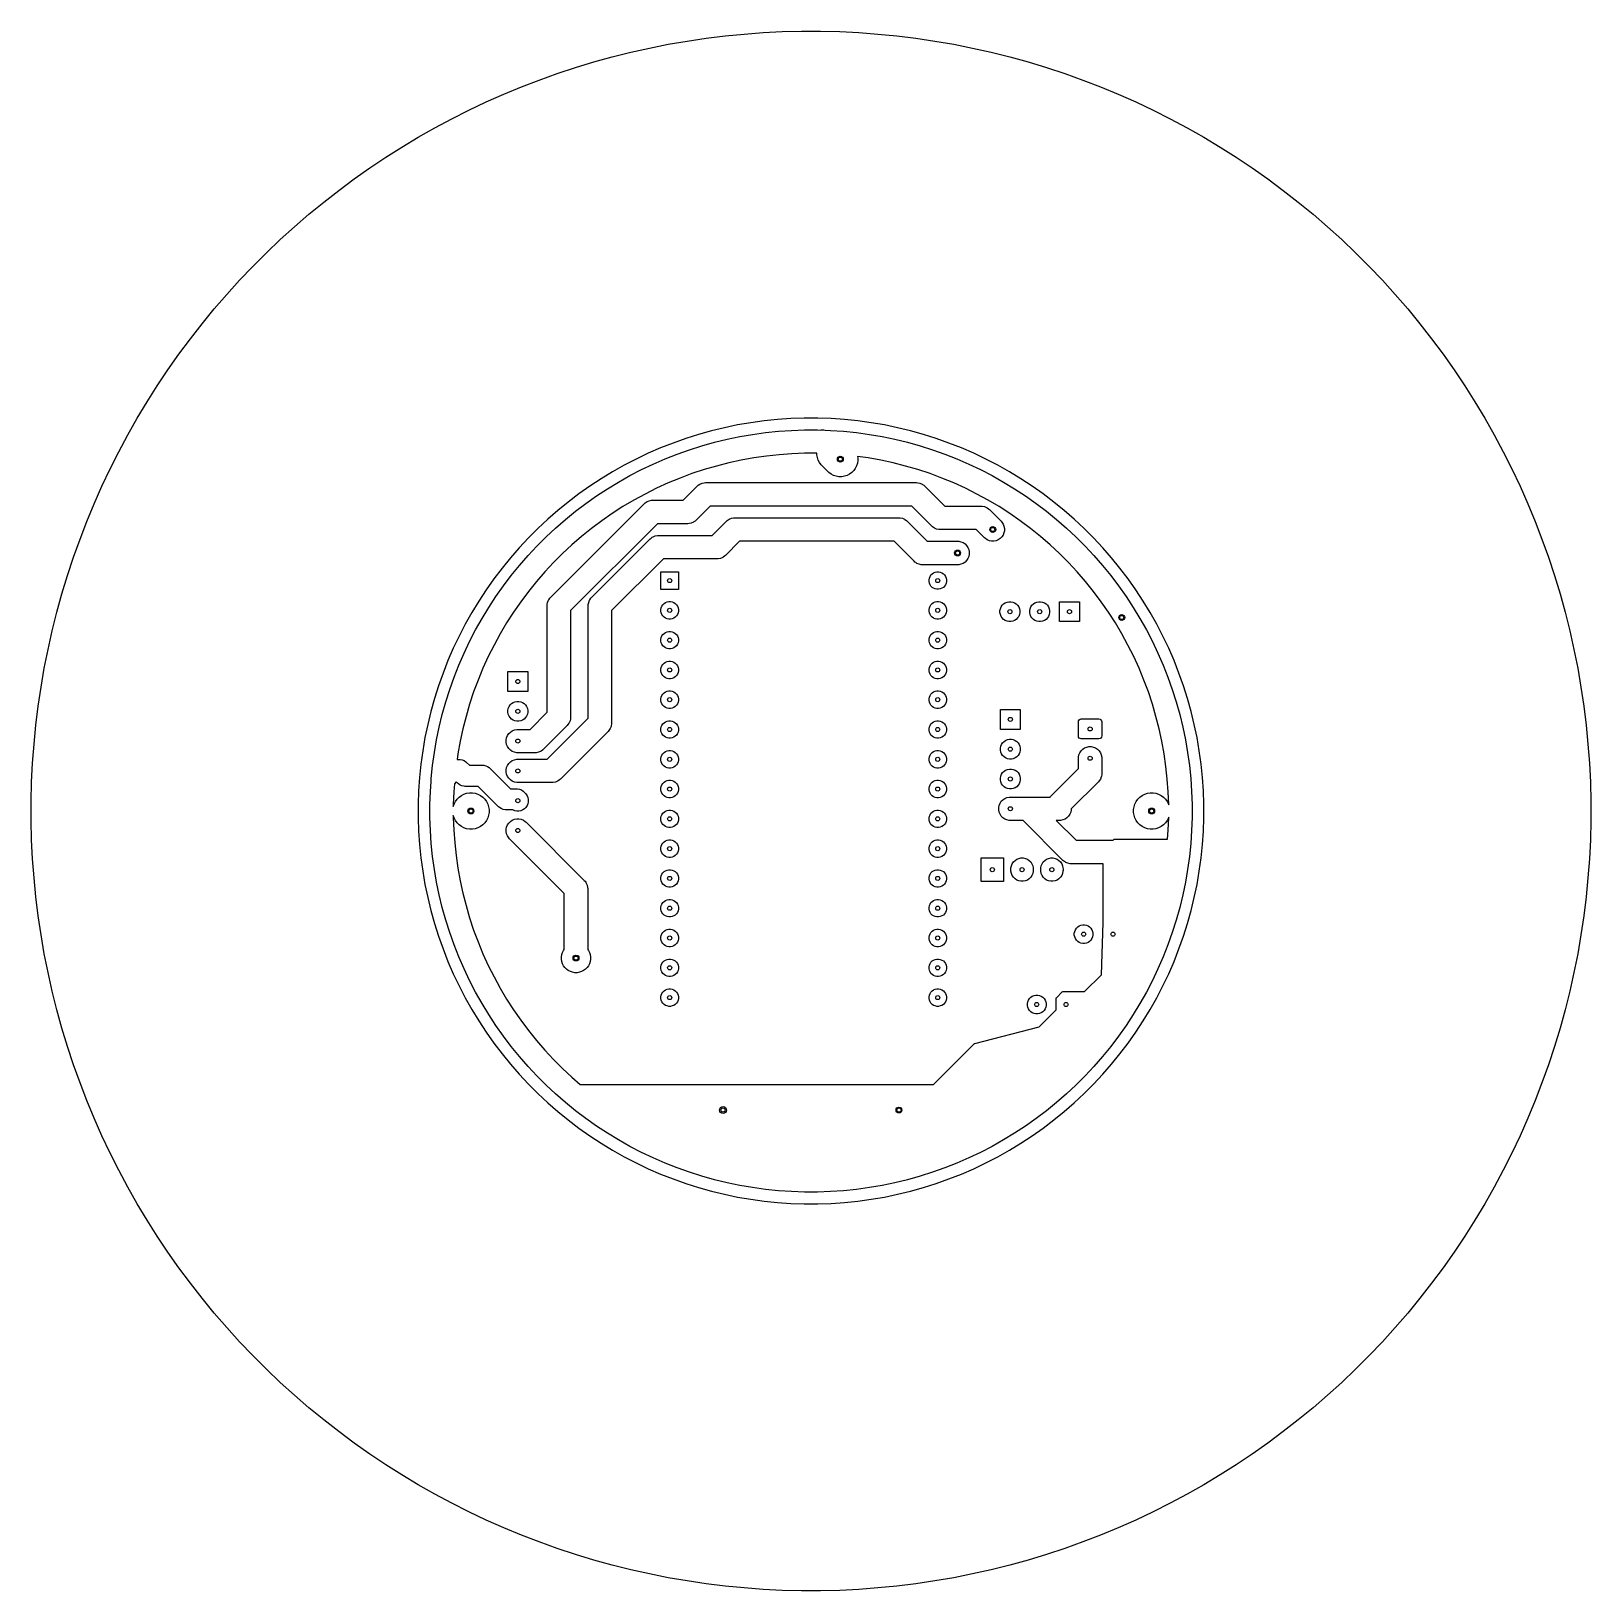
# Model space of a CAD drawing. Extents: x 123 to 256, y -136 to -4.
import ezdxf

# ---------------------------------------------------------------- set-up
doc = ezdxf.new("R2010")
doc.units = 0
doc.layers.add('BLACK', color=7, linetype='CONTINUOUS')

msp = doc.modelspace()

# ---------------------------------------------------------------- linework, layer by layer
at = {"layer": 'BLACK', "linetype": 'CONTINUOUS'}
for p, q in [((180.550383, -4.104975), (182.170223, -3.905186)), ((182.170223, -3.905186), (183.794479, -3.745211)), ((183.794479, -3.745211), (185.422171, -3.625145)), ((185.422171, -3.625145), (187.05232, -3.545061)), ((187.05232, -3.545061), (188.683943, -3.505007)), ((188.683943, -3.505007), (190.316057, -3.505007)), ((190.316057, -3.505007), (191.94768, -3.545061)), ((191.94768, -3.545061), (193.577829, -3.625145)), ((193.577829, -3.625145), (195.205521, -3.745211)), ((195.205521, -3.745211), (196.829777, -3.905186)), ((196.829777, -3.905186), (198.449617, -4.104975)), ((172.551434, -5.696065), (174.134636, -5.299493)), ((174.134636, -5.299493), (175.727093, -4.941895)), ((175.727093, -4.941895), (177.327847, -4.623485)), ((177.327847, -4.623485), (178.935933, -4.344456)), ((178.935933, -4.344456), (180.550383, -4.104975)), ((198.449617, -4.104975), (200.064067, -4.344456)), ((200.064067, -4.344456), (201.672153, -4.623485)), ((201.672153, -4.623485), (203.272907, -4.941895)), ((203.272907, -4.941895), (204.865364, -5.299493)), ((204.865364, -5.299493), (206.448566, -5.696065)), ((167.866866, -7.117113), (169.416604, -6.605148)), ((169.416604, -6.605148), (170.978441, -6.13137)), ((170.978441, -6.13137), (172.551434, -5.696065)), ((206.448566, -5.696065), (208.021559, -6.13137)), ((208.021559, -6.13137), (209.583396, -6.605148)), ((209.583396, -6.605148), (211.133134, -7.117113)), ((164.807407, -8.254346), (166.330158, -7.666956)), ((166.330158, -7.666956), (167.866866, -7.117113)), ((211.133134, -7.117113), (212.669842, -7.666956)), ((212.669842, -7.666956), (214.192593, -8.254346)), ((161.807434, -9.540329), (163.299529, -8.878929)), ((163.299529, -8.878929), (164.807407, -8.254346)), ((214.192593, -8.254346), (215.700471, -8.878929)), ((215.700471, -8.878929), (217.192566, -9.540329)), ((158.874176, -10.971965), (160.33202, -10.238148)), ((160.33202, -10.238148), (161.807434, -9.540329)), ((217.192566, -9.540329), (218.66798, -10.238148)), ((218.66798, -10.238148), (220.125824, -10.971965)), ((156.014697, -12.545805), (157.434779, -11.741339)), ((157.434779, -11.741339), (158.874176, -10.971965)), ((220.125824, -10.971965), (221.565221, -11.741339)), ((221.565221, -11.741339), (222.985303, -12.545805)), ((154.614786, -13.38488), (156.014697, -12.545805)), ((222.985303, -12.545805), (224.385214, -13.38488)), ((151.878835, -15.164811), (153.235888, -14.258057)), ((153.235888, -14.258057), (154.614786, -13.38488)), ((224.385214, -13.38488), (225.764112, -14.258057)), ((225.764112, -14.258057), (227.121165, -15.164811)), ((150.544442, -16.104596), (151.878835, -15.164811)), ((227.121165, -15.164811), (228.455558, -16.104596)), ((147.946844, -18.080974), (149.233516, -17.076846)), ((149.233516, -17.076846), (150.544442, -16.104596)), ((228.455558, -16.104596), (229.766484, -17.076846)), ((229.766484, -17.076846), (231.053156, -18.080974)), ((146.685202, -19.116377), (147.946844, -18.080974)), ((231.053156, -18.080974), (232.314798, -19.116377)), ((145.449351, -20.18243), (146.685202, -19.116377)), ((232.314798, -19.116377), (233.550649, -20.18243)), ((144.240034, -21.278491), (145.449351, -20.18243)), ((233.550649, -20.18243), (234.759966, -21.278491)), ((141.9039, -23.557979), (143.057979, -22.4039)), ((143.057979, -22.4039), (144.240034, -21.278491)), ((234.759966, -21.278491), (235.942021, -22.4039)), ((235.942021, -22.4039), (237.0961, -23.557979)), ((140.778491, -24.740034), (141.9039, -23.557979)), ((237.0961, -23.557979), (238.221509, -24.740034)), ((139.68243, -25.949351), (140.778491, -24.740034)), ((238.221509, -24.740034), (239.31757, -25.949351)), ((138.616377, -27.185202), (139.68243, -25.949351)), ((239.31757, -25.949351), (240.383623, -27.185202)), ((137.580974, -28.446844), (138.616377, -27.185202)), ((240.383623, -27.185202), (241.419026, -28.446844)), ((136.576846, -29.733516), (137.580974, -28.446844)), ((241.419026, -28.446844), (242.423154, -29.733516)), ((135.604596, -31.044442), (136.576846, -29.733516)), ((242.423154, -29.733516), (243.395404, -31.044442)), ((134.664811, -32.378835), (135.604596, -31.044442)), ((243.395404, -31.044442), (244.335189, -32.378835)), ((133.758057, -33.735888), (134.664811, -32.378835)), ((244.335189, -32.378835), (245.241943, -33.735888)), ((132.88488, -35.114786), (133.758057, -33.735888)), ((245.241943, -33.735888), (246.11512, -35.114786)), ((132.045805, -36.514697), (132.88488, -35.114786)), ((246.11512, -35.114786), (246.954195, -36.514697)), ((131.241339, -37.934779), (132.045805, -36.514697)), ((183.244289, -37.0843), (182.124158, -37.317066)), ((184.371715, -36.889912), (183.244289, -37.0843)), ((185.50512, -36.734129), (184.371715, -36.889912)), ((186.643182, -36.617132), (185.50512, -36.734129)), ((187.784576, -36.539059), (186.643182, -36.617132)), ((188.92797, -36.5), (187.784576, -36.539059)), ((190.07203, -36.5), (188.92797, -36.5)), ((191.215424, -36.539059), (190.07203, -36.5)), ((192.356818, -36.617132), (191.215424, -36.539059)), ((193.49488, -36.734129), (192.356818, -36.617132)), ((194.628285, -36.889912), (193.49488, -36.734129)), ((195.755711, -37.0843), (194.628285, -36.889912)), ((196.875842, -37.317066), (195.755711, -37.0843)), ((246.954195, -36.514697), (247.758661, -37.934779)), ((130.471965, -39.374176), (131.241339, -37.934779)), ((178.820535, -38.242697), (177.742531, -38.62582)), ((179.91099, -37.896602), (178.820535, -38.242697)), ((181.012626, -37.587938), (179.91099, -37.896602)), ((180.198585, -38.859453), (181.267181, -38.560046)), ((182.124158, -37.317066), (181.012626, -37.587938)), ((181.267181, -38.560046), (182.345375, -38.297298)), ((182.345375, -38.297298), (183.431912, -38.071513)), ((183.431912, -38.071513), (184.525523, -37.882955)), ((184.525523, -37.882955), (185.624935, -37.731844)), ((185.624935, -37.731844), (186.728864, -37.618357)), ((186.728864, -37.618357), (187.836025, -37.542625)), ((187.836025, -37.542625), (188.945126, -37.504737)), ((188.945126, -37.504737), (190.054874, -37.504737)), ((190.054874, -37.504737), (190.351446, -37.514868)), ((190.351446, -37.514868), (190.401983, -37.504816)), ((190.401983, -37.504816), (190.598017, -37.504816)), ((190.598017, -37.504816), (190.710158, -37.527122)), ((190.710158, -37.527122), (191.163975, -37.542625)), ((191.163975, -37.542625), (192.271136, -37.618357)), ((192.271136, -37.618357), (193.375065, -37.731844)), ((193.375065, -37.731844), (194.474477, -37.882955)), ((194.474477, -37.882955), (195.568088, -38.071513)), ((195.568088, -38.071513), (196.654625, -38.297298)), ((196.654625, -38.297298), (197.732819, -38.560046)), ((197.987374, -37.587938), (196.875842, -37.317066)), ((197.732819, -38.560046), (198.801415, -38.859453)), ((199.08901, -37.896602), (197.987374, -37.587938)), ((200.179465, -38.242697), (199.08901, -37.896602)), ((201.257469, -38.62582), (200.179465, -38.242697)), ((247.758661, -37.934779), (248.528035, -39.374176)), ((129.738148, -40.83202), (130.471965, -39.374176)), ((175.628891, -39.501318), (174.595718, -39.992674)), ((176.678236, -39.045523), (175.628891, -39.501318)), ((177.742531, -38.62582), (176.678236, -39.045523)), ((177.062788, -39.973915), (178.095163, -39.5668)), ((178.095163, -39.5668), (179.140835, -39.195168)), ((179.140835, -39.195168), (180.198585, -38.859453)), ((184.620458, -39.887933), (183.548797, -40.081282)), ((185.698337, -39.732958), (184.620458, -39.887933)), ((186.781061, -39.616553), (185.698337, -39.732958)), ((187.867249, -39.538867), (186.781061, -39.616553)), ((188.955518, -39.5), (187.867249, -39.538867)), ((190.004624, -39.5), (188.955518, -39.5)), ((190.004624, -39.617689), (190.004624, -39.5)), ((190.041445, -39.850168), (190.004624, -39.617689)), ((190.114181, -40.074025), (190.041445, -39.850168)), ((194.379542, -39.887933), (193.475683, -39.757978)), ((193.475683, -39.757978), (193.495376, -39.882311)), ((193.495376, -39.882311), (193.495376, -40.117689)), ((195.451203, -40.081282), (194.379542, -39.887933)), ((198.801415, -38.859453), (199.859165, -39.195168)), ((199.859165, -39.195168), (200.904837, -39.5668)), ((200.904837, -39.5668), (201.937212, -39.973915)), ((202.321764, -39.045523), (201.257469, -38.62582)), ((203.371109, -39.501318), (202.321764, -39.045523)), ((204.404282, -39.992674), (203.371109, -39.501318)), ((248.528035, -39.374176), (249.261852, -40.83202)), ((129.040329, -42.307434), (129.738148, -40.83202)), ((172.582691, -41.079732), (171.605184, -41.674167)), ((173.579924, -40.519016), (172.582691, -41.079732)), ((174.595718, -39.992674), (173.579924, -40.519016)), ((174.057401, -41.403214), (175.04273, -40.892658)), ((175.04273, -40.892658), (176.044915, -40.41604)), ((176.044915, -40.41604), (177.062788, -39.973915)), ((180.384731, -40.888862), (179.351494, -41.232756)), ((181.429583, -40.582066), (180.384731, -40.888862)), ((182.48472, -40.312758), (181.429583, -40.582066)), ((183.548797, -40.081282), (182.48472, -40.312758)), ((190.22104, -40.283748), (190.114181, -40.074025)), ((190.359391, -40.474172), (190.22104, -40.283748)), ((190.43934, -40.56066), (190.359391, -40.474172)), ((190.93934, -41.06066), (190.43934, -40.56066)), ((191.025828, -41.140609), (190.93934, -41.06066)), ((191.216252, -41.27896), (191.025828, -41.140609)), ((192.974172, -41.140609), (192.783748, -41.27896)), ((193.140609, -40.974172), (192.974172, -41.140609)), ((193.27896, -40.783748), (193.140609, -40.974172)), ((193.385819, -40.574025), (193.27896, -40.783748)), ((193.458555, -40.350168), (193.385819, -40.574025)), ((193.495376, -40.117689), (193.458555, -40.350168)), ((196.51528, -40.312758), (195.451203, -40.081282)), ((197.570417, -40.582066), (196.51528, -40.312758)), ((198.615269, -40.888862), (197.570417, -40.582066)), ((199.648506, -41.232756), (198.615269, -40.888862)), ((201.937212, -39.973915), (202.955085, -40.41604)), ((202.955085, -40.41604), (203.95727, -40.892658)), ((203.95727, -40.892658), (204.942599, -41.403214)), ((205.420076, -40.519016), (204.404282, -39.992674)), ((206.417309, -41.079732), (205.420076, -40.519016)), ((207.394816, -41.674167), (206.417309, -41.079732)), ((249.261852, -40.83202), (249.959671, -42.307434)), ((128.378929, -43.799529), (129.040329, -42.307434)), ((170.64854, -42.30163), (169.713877, -42.961387)), ((171.605184, -41.674167), (170.64854, -42.30163)), ((171.213937, -43.132364), (172.141888, -42.52372)), ((172.141888, -42.52372), (173.090078, -41.947113)), ((173.090078, -41.947113), (174.057401, -41.403214)), ((176.334564, -42.48241), (175.360786, -42.969848)), ((177.32512, -42.030038), (176.334564, -42.48241)), ((178.331191, -41.61331), (177.32512, -42.030038)), ((179.351494, -41.232756), (178.331191, -41.61331)), ((178.585786, -43.5), (179.792893, -42.292893)), ((179.792893, -42.292893), (179.865606, -42.22699)), ((179.865606, -42.22699), (180.028603, -42.118079)), ((180.028603, -42.118079), (180.209715, -42.04306)), ((180.209715, -42.04306), (180.401983, -42.004815)), ((180.401983, -42.004815), (180.5, -42)), ((180.5, -42), (198.5, -42)), ((191.425975, -41.385819), (191.216252, -41.27896)), ((191.649832, -41.458555), (191.425975, -41.385819)), ((191.882311, -41.495376), (191.649832, -41.458555)), ((192.117689, -41.495376), (191.882311, -41.495376)), ((192.350168, -41.458555), (192.117689, -41.495376)), ((192.574025, -41.385819), (192.350168, -41.458555)), ((192.783748, -41.27896), (192.574025, -41.385819)), ((198.5, -42), (198.598017, -42.004815)), ((198.598017, -42.004815), (198.790285, -42.04306)), ((198.790285, -42.04306), (198.971397, -42.118079)), ((198.971397, -42.118079), (199.018012, -42.149226)), ((199.018012, -42.149226), (199.134394, -42.226989)), ((199.134394, -42.226989), (199.207107, -42.292893)), ((199.207107, -42.292893), (200.914214, -44)), ((200.668809, -41.61331), (199.648506, -41.232756)), ((201.67488, -42.030038), (200.668809, -41.61331)), ((202.665436, -42.48241), (201.67488, -42.030038)), ((203.639214, -42.969848), (202.665436, -42.48241)), ((204.942599, -41.403214), (205.909922, -41.947113)), ((205.909922, -41.947113), (206.858112, -42.52372)), ((206.858112, -42.52372), (207.786063, -43.132364)), ((208.35146, -42.30163), (207.394816, -41.674167)), ((209.286123, -42.961387), (208.35146, -42.30163)), ((249.959671, -42.307434), (250.621071, -43.799529)), ((127.754346, -45.307407), (128.378929, -43.799529)), ((167.292893, -51.792893), (175.292893, -43.792894)), ((168.802284, -43.65267), (167.914823, -44.374673)), ((169.713877, -42.961387), (168.802284, -43.65267)), ((169.423053, -44.442883), (170.307306, -43.772333)), ((170.307306, -43.772333), (171.213937, -43.132364)), ((174.405026, -43.491733), (173.468502, -44.047398)), ((175.360786, -42.969848), (174.405026, -43.491733)), ((175.292893, -43.792894), (175.365606, -43.72699)), ((175.365606, -43.72699), (175.528603, -43.618079)), ((175.528603, -43.618079), (175.709715, -43.54306)), ((175.709715, -43.54306), (175.901983, -43.504815)), ((175.901983, -43.504815), (176, -43.5)), ((176, -43.5), (178.585786, -43.5)), ((204.594974, -43.491733), (203.639214, -42.969848)), ((205.531498, -44.047398), (204.594974, -43.491733)), ((207.786063, -43.132364), (208.692694, -43.772333)), ((208.692694, -43.772333), (209.576947, -44.442883)), ((210.197716, -43.65267), (209.286123, -42.961387)), ((211.085177, -44.374673), (210.197716, -43.65267)), ((250.621071, -43.799529), (251.245654, -45.307407)), ((167.05253, -45.126554), (166.216409, -45.907436)), ((167.914823, -44.374673), (167.05253, -45.126554)), ((167.725778, -45.872562), (168.562209, -45.143232)), ((168.562209, -45.143232), (169.423053, -44.442883)), ((172.552408, -44.636136), (171.657911, -45.257196)), ((173.468502, -44.047398), (172.552408, -44.636136)), ((179.707107, -45.207107), (179.634394, -45.273011)), ((180.914214, -44), (179.707107, -45.207107)), ((198.085786, -44), (180.914214, -44)), ((182.365606, -45.22699), (182.528603, -45.118079)), ((182.528603, -45.118079), (182.709715, -45.04306)), ((182.709715, -45.04306), (182.901983, -45.004815)), ((182.901983, -45.004815), (183, -45)), ((183, -45), (197, -45)), ((197, -45), (197.098017, -45.004815)), ((197.098017, -45.004815), (197.290285, -45.04306)), ((197.290285, -45.04306), (197.471397, -45.118079)), ((197.471397, -45.118079), (197.495814, -45.134394)), ((197.495814, -45.134394), (197.634394, -45.226989)), ((199.792893, -45.707107), (198.085786, -44)), ((200.914214, -44), (204, -44)), ((204, -44), (204.098017, -44.004815)), ((204.098017, -44.004815), (204.290285, -44.04306)), ((204.290285, -44.04306), (204.471397, -44.118079)), ((204.471397, -44.118079), (204.518012, -44.149226)), ((204.518012, -44.149226), (204.634394, -44.226989)), ((204.634394, -44.226989), (204.707107, -44.292893)), ((204.707107, -44.292893), (205.707107, -45.292894)), ((206.447592, -44.636136), (205.531498, -44.047398)), ((207.342089, -45.257196), (206.447592, -44.636136)), ((209.576947, -44.442883), (210.437791, -45.143232)), ((210.437791, -45.143232), (211.274222, -45.872562)), ((211.94747, -45.126554), (211.085177, -44.374673)), ((212.783591, -45.907436), (211.94747, -45.126554)), ((127.166956, -46.830158), (127.754346, -45.307407)), ((166.216409, -45.907436), (165.407436, -46.716409)), ((166.914734, -46.630024), (167.725778, -45.872562)), ((176.414213, -45.5), (169, -52.914213)), ((170.786151, -45.909787), (169.938239, -46.593078)), ((171.657911, -45.257196), (170.786151, -45.909787)), ((176.028603, -46.618079), (176.209715, -46.54306)), ((176.209715, -46.54306), (176.401983, -46.504815)), ((176.401983, -46.504815), (176.5, -46.5)), ((179, -45.5), (176.414213, -45.5)), ((176.5, -46.5), (181.085786, -46.5)), ((179.098017, -45.495185), (179, -45.5)), ((179.290285, -45.45694), (179.098017, -45.495185)), ((179.471397, -45.381921), (179.290285, -45.45694)), ((179.518012, -45.350773), (179.471397, -45.381921)), ((179.634394, -45.273011), (179.518012, -45.350773)), ((181.085786, -46.5), (182.292893, -45.292893)), ((182.292893, -45.292893), (182.365606, -45.22699)), ((197.634394, -45.226989), (197.707107, -45.292893)), ((197.707107, -45.292893), (199.414214, -47)), ((199.865606, -45.77301), (199.792893, -45.707107)), ((199.947105, -45.827465), (199.865606, -45.77301)), ((200.028603, -45.881921), (199.947105, -45.827465)), ((200.209715, -45.95694), (200.028603, -45.881921)), ((200.401983, -45.995185), (200.209715, -45.95694)), ((200.5, -46), (200.401983, -45.995185)), ((203.585786, -46), (200.5, -46)), ((204.292894, -46.707107), (203.585786, -46)), ((205.707107, -45.292894), (205.773011, -45.365607)), ((205.773011, -45.365607), (205.881922, -45.528604)), ((205.881922, -46.471397), (205.773011, -46.634394)), ((205.881922, -45.528604), (205.956941, -45.709716)), ((205.956941, -46.290285), (205.881922, -46.471397)), ((205.956941, -45.709716), (205.995185, -45.901983)), ((205.995185, -46.098017), (205.956941, -46.290285)), ((205.995185, -45.901983), (205.995185, -46.098017)), ((208.213849, -45.909787), (207.342089, -45.257196)), ((209.061761, -46.593078), (208.213849, -45.909787)), ((211.274222, -45.872562), (212.085266, -46.630024)), ((213.592564, -46.716409), (212.783591, -45.907436)), ((251.245654, -45.307407), (251.833044, -46.830158)), ((126.617113, -48.366866), (127.166956, -46.830158)), ((164.626554, -47.55253), (163.874673, -48.414823)), ((165.407436, -46.716409), (164.626554, -47.55253)), ((165.372562, -48.225778), (166.130024, -47.414734)), ((166.130024, -47.414734), (166.914734, -46.630024)), ((169.115256, -47.306197), (168.31825, -48.048236)), ((169.938239, -46.593078), (169.115256, -47.306197)), ((170.792893, -51.792893), (175.792893, -46.792893)), ((175.792893, -46.792893), (175.865607, -46.726989)), ((175.865607, -46.726989), (175.963316, -46.661702)), ((175.963316, -46.661702), (176.028603, -46.618079)), ((183.414214, -47), (182.207107, -48.207107)), ((196.585786, -47), (183.414214, -47)), ((198.292893, -48.707107), (196.585786, -47)), ((199.414214, -47), (202, -47)), ((202, -47), (202.098017, -47.004815)), ((202.098017, -47.004815), (202.290285, -47.04306)), ((202.290285, -47.04306), (202.471397, -47.118079)), ((202.471397, -47.118079), (202.634393, -47.22699)), ((202.634393, -47.22699), (202.77301, -47.365607)), ((202.77301, -47.365607), (202.881921, -47.528603)), ((202.881921, -47.528603), (202.95694, -47.709715)), ((202.95694, -47.709715), (202.995185, -47.901983)), ((204.365607, -46.773011), (204.292894, -46.707107)), ((204.528604, -46.881922), (204.365607, -46.773011)), ((204.709716, -46.956941), (204.528604, -46.881922)), ((204.901983, -46.995185), (204.709716, -46.956941)), ((205.098017, -46.995185), (204.901983, -46.995185)), ((205.290285, -46.956941), (205.098017, -46.995185)), ((205.471397, -46.881922), (205.290285, -46.956941)), ((205.634394, -46.773011), (205.471397, -46.881922)), ((205.773011, -46.634394), (205.634394, -46.773011)), ((209.884744, -47.306197), (209.061761, -46.593078)), ((210.68175, -48.048236), (209.884744, -47.306197)), ((212.085266, -46.630024), (212.869976, -47.414734)), ((212.869976, -47.414734), (213.627438, -48.225778)), ((214.373446, -47.55253), (213.592564, -46.716409)), ((215.125327, -48.414823), (214.373446, -47.55253)), ((251.833044, -46.830158), (252.382887, -48.366866)), ((126.105148, -49.916604), (126.617113, -48.366866)), ((163.874673, -48.414823), (163.15267, -49.302284)), ((163.942883, -49.923053), (164.643232, -49.062209)), ((164.643232, -49.062209), (165.372562, -48.225778)), ((167.548236, -48.81825), (166.806197, -49.615256)), ((168.31825, -48.048236), (167.548236, -48.81825)), ((176.914214, -48.5), (172.5, -52.914214)), ((181.5, -48.5), (176.914214, -48.5)), ((181.598017, -48.495185), (181.5, -48.5)), ((181.790285, -48.45694), (181.598017, -48.495185)), ((181.971397, -48.381921), (181.790285, -48.45694)), ((182.018012, -48.350773), (181.971397, -48.381921)), ((182.134394, -48.273011), (182.018012, -48.350773)), ((182.207107, -48.207107), (182.134394, -48.273011)), ((198.365606, -48.77301), (198.292893, -48.707107)), ((198.433313, -48.81825), (198.365606, -48.77301)), ((198.528603, -48.881921), (198.433313, -48.81825)), ((198.709715, -48.95694), (198.528603, -48.881921)), ((198.901983, -48.995185), (198.709715, -48.95694)), ((199, -49), (198.901983, -48.995185)), ((202, -49), (199, -49)), ((202.098017, -48.995185), (202, -49)), ((202.290285, -48.95694), (202.098017, -48.995185)), ((202.471397, -48.881921), (202.290285, -48.95694)), ((202.634393, -48.77301), (202.471397, -48.881921)), ((202.77301, -48.634393), (202.634393, -48.77301)), ((202.881921, -48.471397), (202.77301, -48.634393)), ((202.95694, -48.290285), (202.881921, -48.471397)), ((202.995185, -48.098017), (202.95694, -48.290285)), ((202.995185, -47.901983), (202.995185, -48.098017)), ((211.451764, -48.81825), (210.68175, -48.048236)), ((212.193803, -49.615256), (211.451764, -48.81825)), ((213.627438, -48.225778), (214.356768, -49.062209)), ((214.356768, -49.062209), (215.057117, -49.923053)), ((215.84733, -49.302284), (215.125327, -48.414823)), ((252.382887, -48.366866), (252.894852, -49.916604)), ((125.63137, -51.478441), (126.105148, -49.916604)), ((162.461387, -50.213877), (161.80163, -51.14854)), ((163.15267, -49.302284), (162.461387, -50.213877)), ((163.272333, -50.807306), (163.942883, -49.923053)), ((166.093078, -50.438239), (165.409787, -51.286151)), ((166.806197, -49.615256), (166.093078, -50.438239)), ((176.7, -51.1), (176.7, -49.6)), ((176.7, -49.6), (178.2, -49.6)), ((178.2, -49.6), (178.2, -51.1)), ((199.563611, -50.276487), (199.592295, -50.132286)), ((199.563611, -50.423513), (199.563611, -50.276487)), ((199.592295, -50.567714), (199.563611, -50.423513)), ((199.592295, -50.132286), (199.648559, -49.996452)), ((199.648559, -49.996452), (199.730242, -49.874205)), ((199.730242, -49.874205), (199.834205, -49.770242)), ((199.834205, -49.770242), (199.956452, -49.688559)), ((199.956452, -49.688559), (200.092286, -49.632295)), ((200.092286, -49.632295), (200.236487, -49.603611)), ((200.236487, -49.603611), (200.383513, -49.603611)), ((200.383513, -49.603611), (200.527714, -49.632295)), ((200.527714, -49.632295), (200.663548, -49.688559)), ((200.663548, -49.688559), (200.785795, -49.770242)), ((200.785795, -49.770242), (200.889758, -49.874205)), ((200.889758, -49.874205), (200.971441, -49.996452)), ((200.971441, -49.996452), (201.027705, -50.132286)), ((201.027705, -50.132286), (201.056389, -50.276487)), ((201.056389, -50.423513), (201.027705, -50.567714)), ((201.056389, -50.276487), (201.056389, -50.423513)), ((212.906922, -50.438239), (212.193803, -49.615256)), ((213.590213, -51.286151), (212.906922, -50.438239)), ((215.057117, -49.923053), (215.727667, -50.807306)), ((216.538613, -50.213877), (215.84733, -49.302284)), ((217.19837, -51.14854), (216.538613, -50.213877)), ((252.894852, -49.916604), (253.36863, -51.478441)), ((125.196065, -53.051434), (125.63137, -51.478441)), ((161.80163, -51.14854), (161.174167, -52.105184)), ((162.02372, -52.641888), (162.632364, -51.713937)), ((162.632364, -51.713937), (163.272333, -50.807306)), ((165.409787, -51.286151), (164.757196, -52.157911)), ((167.149226, -51.981987), (167.226989, -51.865606)), ((167.226989, -51.865606), (167.292893, -51.792893)), ((170.649226, -51.981987), (170.726989, -51.865606)), ((170.726989, -51.865606), (170.792893, -51.792893)), ((178.2, -51.1), (176.7, -51.1)), ((199.648559, -50.703548), (199.592295, -50.567714)), ((199.730242, -50.825795), (199.648559, -50.703548)), ((199.834205, -50.929758), (199.730242, -50.825795)), ((199.956452, -51.011441), (199.834205, -50.929758)), ((200.092286, -51.067705), (199.956452, -51.011441)), ((200.236487, -51.096389), (200.092286, -51.067705)), ((200.383513, -51.096389), (200.236487, -51.096389)), ((200.527714, -51.067705), (200.383513, -51.096389)), ((200.663548, -51.011441), (200.527714, -51.067705)), ((200.785795, -50.929758), (200.663548, -51.011441)), ((200.889758, -50.825795), (200.785795, -50.929758)), ((200.971441, -50.703548), (200.889758, -50.825795)), ((201.027705, -50.567714), (200.971441, -50.703548)), ((214.242804, -52.157911), (213.590213, -51.286151)), ((215.727667, -50.807306), (216.367636, -51.713937)), ((216.367636, -51.713937), (216.97628, -52.641888)), ((217.825833, -52.105184), (217.19837, -51.14854)), ((253.36863, -51.478441), (253.803935, -53.051434)), ((124.799493, -54.634636), (125.196065, -53.051434)), ((160.579732, -53.082691), (160.019016, -54.079924)), ((161.174167, -52.105184), (160.579732, -53.082691)), ((161.447113, -53.590078), (162.02372, -52.641888)), ((164.136136, -53.052408), (163.547398, -53.968502)), ((164.757196, -52.157911), (164.136136, -53.052408)), ((167, -52.5), (167.004815, -52.401983)), ((167, -61.585786), (167, -52.5)), ((167.004815, -52.401983), (167.04306, -52.209715)), ((167.04306, -52.209715), (167.118079, -52.028603)), ((167.118079, -52.028603), (167.149226, -51.981987)), ((169, -52.914213), (169, -62)), ((170.5, -52.5), (170.504815, -52.401983)), ((170.5, -62.085786), (170.5, -52.5)), ((170.504815, -52.401983), (170.54306, -52.209715)), ((170.54306, -52.209715), (170.618079, -52.028603)), ((170.618079, -52.028603), (170.649226, -51.981987)), ((172.5, -52.914214), (172.5, -62.5)), ((176.703611, -52.816487), (176.732295, -52.672286)), ((176.703611, -52.963513), (176.703611, -52.816487)), ((176.732295, -53.107714), (176.703611, -52.963513)), ((176.732295, -52.672286), (176.788559, -52.536452)), ((176.788559, -53.243548), (176.732295, -53.107714)), ((176.788559, -52.536452), (176.870242, -52.414205)), ((176.870242, -52.414205), (176.974205, -52.310242)), ((176.974205, -52.310242), (177.096452, -52.228559)), ((177.096452, -52.228559), (177.232286, -52.172295)), ((177.232286, -52.172295), (177.376487, -52.143611)), ((177.376487, -52.143611), (177.523513, -52.143611)), ((177.523513, -52.143611), (177.667714, -52.172295)), ((177.667714, -52.172295), (177.803548, -52.228559)), ((177.803548, -52.228559), (177.925795, -52.310242)), ((177.925795, -52.310242), (178.029758, -52.414205)), ((178.029758, -52.414205), (178.111441, -52.536452)), ((178.111441, -52.536452), (178.167705, -52.672286)), ((178.167705, -53.107714), (178.111441, -53.243548)), ((178.167705, -52.672286), (178.196389, -52.816487)), ((178.196389, -52.963513), (178.167705, -53.107714)), ((178.196389, -52.816487), (178.196389, -52.963513)), ((199.563611, -52.816487), (199.592295, -52.672286)), ((199.563611, -52.963513), (199.563611, -52.816487)), ((199.592295, -53.107714), (199.563611, -52.963513)), ((199.592295, -52.672286), (199.648559, -52.536452)), ((199.648559, -53.243548), (199.592295, -53.107714)), ((199.648559, -52.536452), (199.730242, -52.414205)), ((199.730242, -52.414205), (199.834205, -52.310242)), ((199.834205, -52.310242), (199.956452, -52.228559)), ((199.956452, -52.228559), (200.092286, -52.172295)), ((200.092286, -52.172295), (200.236487, -52.143611)), ((200.236487, -52.143611), (200.383513, -52.143611)), ((200.383513, -52.143611), (200.527714, -52.172295)), ((200.527714, -52.172295), (200.663548, -52.228559)), ((200.663548, -52.228559), (200.785795, -52.310242)), ((200.785795, -52.310242), (200.889758, -52.414205)), ((200.889758, -52.414205), (200.971441, -52.536452)), ((200.971441, -52.536452), (201.027705, -52.672286)), ((201.027705, -53.107714), (200.971441, -53.243548)), ((201.027705, -52.672286), (201.056389, -52.816487)), ((201.056389, -52.963513), (201.027705, -53.107714)), ((201.056389, -52.816487), (201.056389, -52.963513)), ((205.614093, -52.916685), (205.646601, -52.753258)), ((205.614093, -53.083315), (205.614093, -52.916685)), ((205.646601, -53.246742), (205.614093, -53.083315)), ((205.646601, -52.753258), (205.710367, -52.599313)), ((205.710367, -52.599313), (205.802941, -52.460766)), ((205.802941, -52.460766), (205.920766, -52.342941)), ((205.920766, -52.342941), (206.059313, -52.250367)), ((206.059313, -52.250367), (206.213258, -52.186601)), ((206.213258, -52.186601), (206.376685, -52.154093)), ((206.376685, -52.154093), (206.543315, -52.154093)), ((206.543315, -52.154093), (206.706742, -52.186601)), ((206.706742, -52.186601), (206.860687, -52.250367)), ((206.860687, -52.250367), (206.999234, -52.342941)), ((206.999234, -52.342941), (207.117059, -52.460766)), ((207.117059, -52.460766), (207.209633, -52.599313)), ((207.209633, -52.599313), (207.273399, -52.753258)), ((207.273399, -52.753258), (207.305907, -52.916685)), ((207.305907, -53.083315), (207.273399, -53.246742)), ((207.305907, -52.916685), (207.305907, -53.083315)), ((208.154093, -52.916685), (208.186601, -52.753258)), ((208.154093, -53.083315), (208.154093, -52.916685)), ((208.186601, -53.246742), (208.154093, -53.083315)), ((208.186601, -52.753258), (208.250367, -52.599313)), ((208.250367, -52.599313), (208.342941, -52.460766)), ((208.342941, -52.460766), (208.460766, -52.342941)), ((208.460766, -52.342941), (208.599313, -52.250367)), ((208.599313, -52.250367), (208.753258, -52.186601)), ((208.753258, -52.186601), (208.916685, -52.154093)), ((208.916685, -52.154093), (209.083315, -52.154093)), ((209.083315, -52.154093), (209.246742, -52.186601)), ((209.246742, -52.186601), (209.400687, -52.250367)), ((209.400687, -52.250367), (209.539234, -52.342941)), ((209.539234, -52.342941), (209.657059, -52.460766)), ((209.657059, -52.460766), (209.749633, -52.599313)), ((209.749633, -52.599313), (209.813399, -52.753258)), ((209.813399, -52.753258), (209.845907, -52.916685)), ((209.845907, -53.083315), (209.813399, -53.246742)), ((209.845907, -52.916685), (209.845907, -53.083315)), ((210.69, -53.85), (210.69, -52.15)), ((210.69, -52.15), (212.39, -52.15)), ((212.39, -52.15), (212.39, -53.85)), ((214.863864, -53.052408), (214.242804, -52.157911)), ((215.452602, -53.968502), (214.863864, -53.052408)), ((216.97628, -52.641888), (217.552887, -53.590078)), ((218.420268, -53.082691), (217.825833, -52.105184)), ((218.980984, -54.079924), (218.420268, -53.082691)), ((253.803935, -53.051434), (254.200507, -54.634636)), ((160.019016, -54.079924), (159.492674, -55.095718)), ((160.903214, -54.557401), (161.447113, -53.590078)), ((163.547398, -53.968502), (162.991733, -54.905026)), ((176.870242, -53.365795), (176.788559, -53.243548)), ((176.974205, -53.469758), (176.870242, -53.365795)), ((177.096452, -53.551441), (176.974205, -53.469758)), ((177.232286, -53.607705), (177.096452, -53.551441)), ((177.376487, -53.636389), (177.232286, -53.607705)), ((177.523513, -53.636389), (177.376487, -53.636389)), ((177.667714, -53.607705), (177.523513, -53.636389)), ((177.803548, -53.551441), (177.667714, -53.607705)), ((177.925795, -53.469758), (177.803548, -53.551441)), ((178.029758, -53.365795), (177.925795, -53.469758)), ((178.111441, -53.243548), (178.029758, -53.365795)), ((199.730242, -53.365795), (199.648559, -53.243548)), ((199.834205, -53.469758), (199.730242, -53.365795)), ((199.956452, -53.551441), (199.834205, -53.469758)), ((200.092286, -53.607705), (199.956452, -53.551441)), ((200.236487, -53.636389), (200.092286, -53.607705)), ((200.383513, -53.636389), (200.236487, -53.636389)), ((200.527714, -53.607705), (200.383513, -53.636389)), ((200.663548, -53.551441), (200.527714, -53.607705)), ((200.785795, -53.469758), (200.663548, -53.551441)), ((200.889758, -53.365795), (200.785795, -53.469758)), ((200.971441, -53.243548), (200.889758, -53.365795)), ((205.710367, -53.400687), (205.646601, -53.246742)), ((205.802941, -53.539234), (205.710367, -53.400687)), ((205.920766, -53.657059), (205.802941, -53.539234)), ((206.059313, -53.749633), (205.920766, -53.657059)), ((206.213258, -53.813399), (206.059313, -53.749633)), ((206.376685, -53.845907), (206.213258, -53.813399)), ((206.543315, -53.845907), (206.376685, -53.845907)), ((206.706742, -53.813399), (206.543315, -53.845907)), ((206.860687, -53.749633), (206.706742, -53.813399)), ((206.999234, -53.657059), (206.860687, -53.749633)), ((207.117059, -53.539234), (206.999234, -53.657059)), ((207.209633, -53.400687), (207.117059, -53.539234)), ((207.273399, -53.246742), (207.209633, -53.400687)), ((208.250367, -53.400687), (208.186601, -53.246742)), ((208.342941, -53.539234), (208.250367, -53.400687)), ((208.460766, -53.657059), (208.342941, -53.539234)), ((208.599313, -53.749633), (208.460766, -53.657059)), ((208.753258, -53.813399), (208.599313, -53.749633)), ((208.916685, -53.845907), (208.753258, -53.813399)), ((209.083315, -53.845907), (208.916685, -53.845907)), ((209.246742, -53.813399), (209.083315, -53.845907)), ((209.400687, -53.749633), (209.246742, -53.813399)), ((209.539234, -53.657059), (209.400687, -53.749633)), ((209.657059, -53.539234), (209.539234, -53.657059)), ((209.749633, -53.400687), (209.657059, -53.539234)), ((209.813399, -53.246742), (209.749633, -53.400687)), ((212.39, -53.85), (210.69, -53.85)), ((216.008267, -54.905026), (215.452602, -53.968502)), ((217.552887, -53.590078), (218.096786, -54.557401)), ((219.507326, -55.095718), (218.980984, -54.079924)), ((124.441895, -56.227093), (124.799493, -54.634636)), ((159.492674, -55.095718), (159.001318, -56.128891)), ((159.91604, -56.544915), (160.392658, -55.54273)), ((160.392658, -55.54273), (160.903214, -54.557401)), ((162.991733, -54.905026), (162.469848, -55.860786)), ((176.703611, -55.356487), (176.732295, -55.212286)), ((176.703611, -55.503513), (176.703611, -55.356487)), ((176.732295, -55.647714), (176.703611, -55.503513)), ((176.732295, -55.212286), (176.788559, -55.076452)), ((176.788559, -55.783548), (176.732295, -55.647714)), ((176.788559, -55.076452), (176.870242, -54.954205)), ((176.870242, -55.905795), (176.788559, -55.783548)), ((176.870242, -54.954205), (176.974205, -54.850242)), ((176.974205, -54.850242), (177.096452, -54.768559)), ((177.096452, -54.768559), (177.232286, -54.712295)), ((177.232286, -54.712295), (177.376487, -54.683611)), ((177.376487, -54.683611), (177.523513, -54.683611)), ((177.523513, -54.683611), (177.667714, -54.712295)), ((177.667714, -54.712295), (177.803548, -54.768559)), ((177.803548, -54.768559), (177.925795, -54.850242)), ((177.925795, -54.850242), (178.029758, -54.954205)), ((178.029758, -54.954205), (178.111441, -55.076452)), ((178.111441, -55.783548), (178.029758, -55.905795)), ((178.111441, -55.076452), (178.167705, -55.212286)), ((178.167705, -55.647714), (178.111441, -55.783548)), ((178.167705, -55.212286), (178.196389, -55.356487)), ((178.196389, -55.503513), (178.167705, -55.647714)), ((178.196389, -55.356487), (178.196389, -55.503513)), ((199.563611, -55.356487), (199.592295, -55.212286)), ((199.563611, -55.503513), (199.563611, -55.356487)), ((199.592295, -55.647714), (199.563611, -55.503513)), ((199.592295, -55.212286), (199.648559, -55.076452)), ((199.648559, -55.783548), (199.592295, -55.647714)), ((199.648559, -55.076452), (199.730242, -54.954205)), ((199.730242, -55.905795), (199.648559, -55.783548)), ((199.730242, -54.954205), (199.834205, -54.850242)), ((199.834205, -54.850242), (199.956452, -54.768559)), ((199.956452, -54.768559), (200.092286, -54.712295)), ((200.092286, -54.712295), (200.236487, -54.683611)), ((200.236487, -54.683611), (200.383513, -54.683611)), ((200.383513, -54.683611), (200.527714, -54.712295)), ((200.527714, -54.712295), (200.663548, -54.768559)), ((200.663548, -54.768559), (200.785795, -54.850242)), ((200.785795, -54.850242), (200.889758, -54.954205)), ((200.889758, -54.954205), (200.971441, -55.076452)), ((200.971441, -55.783548), (200.889758, -55.905795)), ((200.971441, -55.076452), (201.027705, -55.212286)), ((201.027705, -55.647714), (200.971441, -55.783548)), ((201.027705, -55.212286), (201.056389, -55.356487)), ((201.056389, -55.503513), (201.027705, -55.647714)), ((201.056389, -55.356487), (201.056389, -55.503513)), ((216.530152, -55.860786), (216.008267, -54.905026)), ((218.096786, -54.557401), (218.607342, -55.54273)), ((218.607342, -55.54273), (219.08396, -56.544915)), ((219.998682, -56.128891), (219.507326, -55.095718)), ((254.200507, -54.634636), (254.558105, -56.227093)), ((124.123485, -57.827847), (124.441895, -56.227093)), ((158.545523, -57.178236), (158.12582, -58.242531)), ((159.001318, -56.128891), (158.545523, -57.178236)), ((159.473915, -57.562788), (159.91604, -56.544915)), ((161.98241, -56.834564), (161.530038, -57.82512)), ((162.469848, -55.860786), (161.98241, -56.834564)), ((176.974205, -56.009758), (176.870242, -55.905795)), ((177.096452, -56.091441), (176.974205, -56.009758)), ((177.232286, -56.147705), (177.096452, -56.091441)), ((177.376487, -56.176389), (177.232286, -56.147705)), ((177.523513, -56.176389), (177.376487, -56.176389)), ((177.667714, -56.147705), (177.523513, -56.176389)), ((177.803548, -56.091441), (177.667714, -56.147705)), ((177.925795, -56.009758), (177.803548, -56.091441)), ((178.029758, -55.905795), (177.925795, -56.009758)), ((199.834205, -56.009758), (199.730242, -55.905795)), ((199.956452, -56.091441), (199.834205, -56.009758)), ((200.092286, -56.147705), (199.956452, -56.091441)), ((200.236487, -56.176389), (200.092286, -56.147705)), ((200.383513, -56.176389), (200.236487, -56.176389)), ((200.527714, -56.147705), (200.383513, -56.176389)), ((200.663548, -56.091441), (200.527714, -56.147705)), ((200.785795, -56.009758), (200.663548, -56.091441)), ((200.889758, -55.905795), (200.785795, -56.009758)), ((217.01759, -56.834564), (216.530152, -55.860786)), ((217.469962, -57.82512), (217.01759, -56.834564)), ((219.08396, -56.544915), (219.526085, -57.562788)), ((220.454477, -57.178236), (219.998682, -56.128891)), ((220.87418, -58.242531), (220.454477, -57.178236)), ((254.558105, -56.227093), (254.876515, -57.827847)), ((123.844456, -59.435933), (124.123485, -57.827847)), ((158.12582, -58.242531), (157.742697, -59.320535)), ((159.0668, -58.595163), (159.473915, -57.562788)), ((161.530038, -57.82512), (161.11331, -58.831191)), ((163.65, -59.81), (163.65, -58.11)), ((163.65, -58.11), (165.35, -58.11)), ((165.35, -58.11), (165.35, -59.81)), ((176.703611, -57.896487), (176.732295, -57.752286)), ((176.703611, -58.043513), (176.703611, -57.896487)), ((176.732295, -58.187714), (176.703611, -58.043513)), ((176.732295, -57.752286), (176.788559, -57.616452)), ((176.788559, -58.323548), (176.732295, -58.187714)), ((176.788559, -57.616452), (176.870242, -57.494205)), ((176.870242, -58.445795), (176.788559, -58.323548)), ((176.870242, -57.494205), (176.974205, -57.390242)), ((176.974205, -58.549758), (176.870242, -58.445795)), ((176.974205, -57.390242), (177.096452, -57.308559)), ((177.096452, -57.308559), (177.232286, -57.252295)), ((177.232286, -57.252295), (177.376487, -57.223611)), ((177.376487, -57.223611), (177.523513, -57.223611)), ((177.523513, -57.223611), (177.667714, -57.252295)), ((177.667714, -57.252295), (177.803548, -57.308559)), ((177.803548, -57.308559), (177.925795, -57.390242)), ((177.925795, -57.390242), (178.029758, -57.494205)), ((178.029758, -58.445795), (177.925795, -58.549758)), ((178.029758, -57.494205), (178.111441, -57.616452)), ((178.111441, -58.323548), (178.029758, -58.445795)), ((178.111441, -57.616452), (178.167705, -57.752286)), ((178.167705, -58.187714), (178.111441, -58.323548)), ((178.167705, -57.752286), (178.196389, -57.896487)), ((178.196389, -58.043513), (178.167705, -58.187714)), ((178.196389, -57.896487), (178.196389, -58.043513)), ((199.563611, -57.896487), (199.592295, -57.752286)), ((199.563611, -58.043513), (199.563611, -57.896487)), ((199.592295, -58.187714), (199.563611, -58.043513)), ((199.592295, -57.752286), (199.648559, -57.616452)), ((199.648559, -58.323548), (199.592295, -58.187714)), ((199.648559, -57.616452), (199.730242, -57.494205)), ((199.730242, -58.445795), (199.648559, -58.323548)), ((199.730242, -57.494205), (199.834205, -57.390242)), ((199.834205, -58.549758), (199.730242, -58.445795)), ((199.834205, -57.390242), (199.956452, -57.308559)), ((199.956452, -57.308559), (200.092286, -57.252295)), ((200.092286, -57.252295), (200.236487, -57.223611)), ((200.236487, -57.223611), (200.383513, -57.223611)), ((200.383513, -57.223611), (200.527714, -57.252295)), ((200.527714, -57.252295), (200.663548, -57.308559)), ((200.663548, -57.308559), (200.785795, -57.390242)), ((200.785795, -57.390242), (200.889758, -57.494205)), ((200.889758, -58.445795), (200.785795, -58.549758)), ((200.889758, -57.494205), (200.971441, -57.616452)), ((200.971441, -58.323548), (200.889758, -58.445795)), ((200.971441, -57.616452), (201.027705, -57.752286)), ((201.027705, -58.187714), (200.971441, -58.323548)), ((201.027705, -57.752286), (201.056389, -57.896487)), ((201.056389, -58.043513), (201.027705, -58.187714)), ((201.056389, -57.896487), (201.056389, -58.043513)), ((217.88669, -58.831191), (217.469962, -57.82512)), ((219.526085, -57.562788), (219.9332, -58.595163)), ((221.257303, -59.320535), (220.87418, -58.242531)), ((254.876515, -57.827847), (255.155544, -59.435933)), ((123.604975, -61.050383), (123.844456, -59.435933)), ((157.742697, -59.320535), (157.396602, -60.41099)), ((158.359453, -60.698585), (158.695168, -59.640835)), ((158.695168, -59.640835), (159.0668, -58.595163)), ((161.11331, -58.831191), (160.732756, -59.851494)), ((165.35, -59.81), (163.65, -59.81)), ((177.096452, -58.631441), (176.974205, -58.549758)), ((177.232286, -58.687705), (177.096452, -58.631441)), ((177.096452, -59.848559), (177.232286, -59.792295)), ((177.376487, -58.716389), (177.232286, -58.687705)), ((177.232286, -59.792295), (177.376487, -59.763611)), ((177.523513, -58.716389), (177.376487, -58.716389)), ((177.376487, -59.763611), (177.523513, -59.763611)), ((177.667714, -58.687705), (177.523513, -58.716389)), ((177.523513, -59.763611), (177.667714, -59.792295)), ((177.803548, -58.631441), (177.667714, -58.687705)), ((177.667714, -59.792295), (177.803548, -59.848559)), ((177.925795, -58.549758), (177.803548, -58.631441)), ((199.956452, -58.631441), (199.834205, -58.549758)), ((200.092286, -58.687705), (199.956452, -58.631441)), ((199.956452, -59.848559), (200.092286, -59.792295)), ((200.236487, -58.716389), (200.092286, -58.687705)), ((200.092286, -59.792295), (200.236487, -59.763611)), ((200.383513, -58.716389), (200.236487, -58.716389)), ((200.236487, -59.763611), (200.383513, -59.763611)), ((200.527714, -58.687705), (200.383513, -58.716389)), ((200.383513, -59.763611), (200.527714, -59.792295)), ((200.663548, -58.631441), (200.527714, -58.687705)), ((200.527714, -59.792295), (200.663548, -59.848559)), ((200.785795, -58.549758), (200.663548, -58.631441)), ((218.267244, -59.851494), (217.88669, -58.831191)), ((219.9332, -58.595163), (220.304832, -59.640835)), ((220.304832, -59.640835), (220.640547, -60.698585)), ((221.603398, -60.41099), (221.257303, -59.320535)), ((255.155544, -59.435933), (255.395025, -61.050383)), ((123.405186, -62.670223), (123.604975, -61.050383)), ((157.396602, -60.41099), (157.087938, -61.512626)), ((158.060046, -61.767181), (158.359453, -60.698585)), ((160.388862, -60.884731), (160.082066, -61.929583)), ((160.732756, -59.851494), (160.388862, -60.884731)), ((163.686601, -61.253258), (163.750367, -61.099313)), ((163.750367, -61.099313), (163.842941, -60.960766)), ((163.842941, -60.960766), (163.960766, -60.842941)), ((163.960766, -60.842941), (164.099313, -60.750367)), ((164.099313, -60.750367), (164.253258, -60.686601)), ((164.253258, -60.686601), (164.416685, -60.654093)), ((164.416685, -60.654093), (164.583315, -60.654093)), ((164.583315, -60.654093), (164.746742, -60.686601)), ((164.746742, -60.686601), (164.900687, -60.750367)), ((164.900687, -60.750367), (165.039234, -60.842941)), ((165.039234, -60.842941), (165.157059, -60.960766)), ((165.157059, -60.960766), (165.249633, -61.099313)), ((165.249633, -61.099313), (165.313399, -61.253258)), ((176.703611, -60.436487), (176.732295, -60.292286)), ((176.703611, -60.583513), (176.703611, -60.436487)), ((176.732295, -60.727714), (176.703611, -60.583513)), ((176.732295, -60.292286), (176.788559, -60.156452)), ((176.788559, -60.863548), (176.732295, -60.727714)), ((176.788559, -60.156452), (176.870242, -60.034205)), ((176.870242, -60.985795), (176.788559, -60.863548)), ((176.870242, -60.034205), (176.974205, -59.930242)), ((176.974205, -61.089758), (176.870242, -60.985795)), ((176.974205, -59.930242), (177.096452, -59.848559)), ((177.096452, -61.171441), (176.974205, -61.089758)), ((177.232286, -61.227705), (177.096452, -61.171441)), ((177.803548, -61.171441), (177.667714, -61.227705)), ((177.803548, -59.848559), (177.925795, -59.930242)), ((177.925795, -61.089758), (177.803548, -61.171441)), ((177.925795, -59.930242), (178.029758, -60.034205)), ((178.029758, -60.985795), (177.925795, -61.089758)), ((178.029758, -60.034205), (178.111441, -60.156452)), ((178.111441, -60.863548), (178.029758, -60.985795)), ((178.111441, -60.156452), (178.167705, -60.292286)), ((178.167705, -60.727714), (178.111441, -60.863548)), ((178.167705, -60.292286), (178.196389, -60.436487)), ((178.196389, -60.583513), (178.167705, -60.727714)), ((178.196389, -60.436487), (178.196389, -60.583513)), ((199.563611, -60.436487), (199.592295, -60.292286)), ((199.563611, -60.583513), (199.563611, -60.436487)), ((199.592295, -60.727714), (199.563611, -60.583513)), ((199.592295, -60.292286), (199.648559, -60.156452)), ((199.648559, -60.863548), (199.592295, -60.727714)), ((199.648559, -60.156452), (199.730242, -60.034205)), ((199.730242, -60.985795), (199.648559, -60.863548)), ((199.730242, -60.034205), (199.834205, -59.930242)), ((199.834205, -61.089758), (199.730242, -60.985795)), ((199.834205, -59.930242), (199.956452, -59.848559)), ((199.956452, -61.171441), (199.834205, -61.089758)), ((200.092286, -61.227705), (199.956452, -61.171441)), ((200.663548, -61.171441), (200.527714, -61.227705)), ((200.663548, -59.848559), (200.785795, -59.930242)), ((200.785795, -61.089758), (200.663548, -61.171441)), ((200.785795, -59.930242), (200.889758, -60.034205)), ((200.889758, -60.985795), (200.785795, -61.089758)), ((200.889758, -60.034205), (200.971441, -60.156452)), ((200.971441, -60.863548), (200.889758, -60.985795)), ((200.971441, -60.156452), (201.027705, -60.292286)), ((201.027705, -60.727714), (200.971441, -60.863548)), ((201.027705, -60.292286), (201.056389, -60.436487)), ((201.056389, -60.583513), (201.027705, -60.727714)), ((201.056389, -60.436487), (201.056389, -60.583513)), ((218.611138, -60.884731), (218.267244, -59.851494)), ((218.917934, -61.929583), (218.611138, -60.884731)), ((220.640547, -60.698585), (220.939954, -61.767181)), ((221.912062, -61.512626), (221.603398, -60.41099)), ((255.395025, -61.050383), (255.594814, -62.670223)), ((157.087938, -61.512626), (156.817066, -62.624158)), ((157.797298, -62.845375), (158.060046, -61.767181)), ((160.082066, -61.929583), (159.812758, -62.98472)), ((163.654093, -61.416685), (163.686601, -61.253258)), ((163.654093, -61.583315), (163.654093, -61.416685)), ((163.686601, -61.746742), (163.654093, -61.583315)), ((163.750367, -61.900687), (163.686601, -61.746742)), ((163.842941, -62.039234), (163.750367, -61.900687)), ((163.960766, -62.157059), (163.842941, -62.039234)), ((164.099313, -62.249633), (163.960766, -62.157059)), ((164.253258, -62.313399), (164.099313, -62.249633)), ((164.416685, -62.345907), (164.253258, -62.313399)), ((164.583315, -62.345907), (164.416685, -62.345907)), ((164.746742, -62.313399), (164.583315, -62.345907)), ((164.900687, -62.249633), (164.746742, -62.313399)), ((165.039234, -62.157059), (164.900687, -62.249633)), ((165.157059, -62.039234), (165.039234, -62.157059)), ((165.249633, -61.900687), (165.157059, -62.039234)), ((165.313399, -61.746742), (165.249633, -61.900687)), ((165.313399, -61.253258), (165.345907, -61.416685)), ((165.345907, -61.583315), (165.313399, -61.746742)), ((165.345907, -61.416685), (165.345907, -61.583315)), ((165.545786, -63.04), (167, -61.585786)), ((167.005786, -65.58), (170.5, -62.085786)), ((168.862809, -62.5), (168.773011, -62.634393)), ((168.881921, -62.471397), (168.862809, -62.5)), ((168.951123, -62.304329), (168.881921, -62.471397)), ((168.956941, -62.290284), (168.951123, -62.304329)), ((168.981059, -62.16903), (168.956941, -62.290284)), ((168.995185, -62.098017), (168.981059, -62.16903)), ((169, -62), (168.995185, -62.098017)), ((172.5, -62.5), (172.495185, -62.598017)), ((176.870242, -62.574205), (176.974205, -62.470242)), ((176.974205, -62.470242), (177.096452, -62.388559)), ((177.096452, -62.388559), (177.232286, -62.332295)), ((177.376487, -61.256389), (177.232286, -61.227705)), ((177.232286, -62.332295), (177.376487, -62.303611)), ((177.523513, -61.256389), (177.376487, -61.256389)), ((177.376487, -62.303611), (177.523513, -62.303611)), ((177.667714, -61.227705), (177.523513, -61.256389)), ((177.523513, -62.303611), (177.667714, -62.332295)), ((177.667714, -62.332295), (177.803548, -62.388559)), ((177.803548, -62.388559), (177.925795, -62.470242)), ((177.925795, -62.470242), (178.029758, -62.574205)), ((199.730242, -62.574205), (199.834205, -62.470242)), ((199.834205, -62.470242), (199.956452, -62.388559)), ((199.956452, -62.388559), (200.092286, -62.332295)), ((200.236487, -61.256389), (200.092286, -61.227705)), ((200.092286, -62.332295), (200.236487, -62.303611)), ((200.383513, -61.256389), (200.236487, -61.256389)), ((200.236487, -62.303611), (200.383513, -62.303611)), ((200.527714, -61.227705), (200.383513, -61.256389)), ((200.383513, -62.303611), (200.527714, -62.332295)), ((200.527714, -62.332295), (200.663548, -62.388559)), ((200.663548, -62.388559), (200.785795, -62.470242)), ((200.785795, -62.470242), (200.889758, -62.574205)), ((205.65, -63.04), (205.65, -61.34)), ((205.65, -61.34), (207.35, -61.34)), ((207.35, -61.34), (207.35, -63.04)), ((212.3, -62.4), (212.31903, -62.304329)), ((212.3, -63.6), (212.3, -62.4)), ((212.31903, -62.304329), (212.373223, -62.223223)), ((212.373223, -62.223223), (212.454329, -62.16903)), ((212.454329, -62.16903), (212.55, -62.15)), ((212.55, -62.15), (214.05, -62.15)), ((214.05, -62.15), (214.145671, -62.16903)), ((214.145671, -62.16903), (214.226777, -62.223223)), ((214.226777, -62.223223), (214.28097, -62.304329)), ((214.28097, -62.304329), (214.3, -62.4)), ((214.3, -62.4), (214.3, -63.6)), ((219.187242, -62.98472), (218.917934, -61.929583)), ((220.939954, -61.767181), (221.202702, -62.845375)), ((222.182934, -62.624158), (221.912062, -61.512626)), ((123.245211, -64.294479), (123.405186, -62.670223)), ((156.5843, -63.744289), (156.389912, -64.871715)), ((156.817066, -62.624158), (156.5843, -63.744289)), ((157.571513, -63.931912), (157.797298, -62.845375)), ((159.812758, -62.98472), (159.581282, -64.048797)), ((163.504815, -63.941983), (163.54306, -63.749715)), ((163.54306, -63.749715), (163.618079, -63.568603)), ((163.618079, -63.568603), (163.72699, -63.405607)), ((163.72699, -63.405607), (163.865607, -63.26699)), ((163.865607, -63.26699), (164.028603, -63.158079)), ((164.028603, -63.158079), (164.209715, -63.08306)), ((164.209715, -63.08306), (164.401983, -63.044815)), ((164.401983, -63.044815), (164.5, -63.04)), ((164.5, -63.04), (165.545786, -63.04)), ((168.707107, -62.707107), (166.667107, -64.747107)), ((172.207107, -63.207107), (168.127107, -67.287107)), ((168.773011, -62.634393), (168.707107, -62.707107)), ((172.27301, -63.134394), (172.207107, -63.207107)), ((172.381921, -62.971397), (172.27301, -63.134394)), ((172.45694, -62.790285), (172.381921, -62.971397)), ((172.473485, -62.707107), (172.45694, -62.790285)), ((172.495185, -62.598017), (172.473485, -62.707107)), ((176.703611, -62.976487), (176.732295, -62.832286)), ((176.703611, -63.123513), (176.703611, -62.976487)), ((176.732295, -63.267714), (176.703611, -63.123513)), ((176.732295, -62.832286), (176.788559, -62.696452)), ((176.788559, -63.403548), (176.732295, -63.267714)), ((176.788559, -62.696452), (176.870242, -62.574205)), ((176.870242, -63.525795), (176.788559, -63.403548)), ((176.974205, -63.629758), (176.870242, -63.525795)), ((177.096452, -63.711441), (176.974205, -63.629758)), ((177.232286, -63.767705), (177.096452, -63.711441)), ((177.376487, -63.796389), (177.232286, -63.767705)), ((177.523513, -63.796389), (177.376487, -63.796389)), ((177.667714, -63.767705), (177.523513, -63.796389)), ((177.803548, -63.711441), (177.667714, -63.767705)), ((177.925795, -63.629758), (177.803548, -63.711441)), ((178.029758, -63.525795), (177.925795, -63.629758)), ((178.029758, -62.574205), (178.111441, -62.696452)), ((178.111441, -63.403548), (178.029758, -63.525795)), ((178.111441, -62.696452), (178.167705, -62.832286)), ((178.167705, -63.267714), (178.111441, -63.403548)), ((178.167705, -62.832286), (178.196389, -62.976487)), ((178.196389, -63.123513), (178.167705, -63.267714)), ((178.196389, -62.976487), (178.196389, -63.123513)), ((199.563611, -62.976487), (199.592295, -62.832286)), ((199.563611, -63.123513), (199.563611, -62.976487)), ((199.592295, -63.267714), (199.563611, -63.123513)), ((199.592295, -62.832286), (199.648559, -62.696452)), ((199.648559, -63.403548), (199.592295, -63.267714)), ((199.648559, -62.696452), (199.730242, -62.574205)), ((199.730242, -63.525795), (199.648559, -63.403548)), ((199.834205, -63.629758), (199.730242, -63.525795)), ((199.956452, -63.711441), (199.834205, -63.629758)), ((200.092286, -63.767705), (199.956452, -63.711441)), ((200.236487, -63.796389), (200.092286, -63.767705)), ((200.383513, -63.796389), (200.236487, -63.796389)), ((200.527714, -63.767705), (200.383513, -63.796389)), ((200.663548, -63.711441), (200.527714, -63.767705)), ((200.785795, -63.629758), (200.663548, -63.711441)), ((200.889758, -63.525795), (200.785795, -63.629758)), ((200.889758, -62.574205), (200.971441, -62.696452)), ((200.971441, -63.403548), (200.889758, -63.525795)), ((200.971441, -62.696452), (201.027705, -62.832286)), ((201.027705, -63.267714), (200.971441, -63.403548)), ((201.027705, -62.832286), (201.056389, -62.976487)), ((201.056389, -63.123513), (201.027705, -63.267714)), ((201.056389, -62.976487), (201.056389, -63.123513)), ((207.35, -63.04), (205.65, -63.04)), ((212.31903, -63.695671), (212.3, -63.6)), ((212.373223, -63.776777), (212.31903, -63.695671)), ((212.454329, -63.83097), (212.373223, -63.776777)), ((212.55, -63.85), (212.454329, -63.83097)), ((214.145671, -63.83097), (214.05, -63.85)), ((214.226777, -63.776777), (214.145671, -63.83097)), ((214.28097, -63.695671), (214.226777, -63.776777)), ((214.3, -63.6), (214.28097, -63.695671)), ((219.418718, -64.048797), (219.187242, -62.98472)), ((221.202702, -62.845375), (221.428487, -63.931912)), ((222.4157, -63.744289), (222.182934, -62.624158)), ((222.610088, -64.871715), (222.4157, -63.744289)), ((255.594814, -62.670223), (255.754789, -64.294479)), ((123.125145, -65.922171), (123.245211, -64.294479)), ((156.389912, -64.871715), (156.234129, -66.00512)), ((157.231844, -66.124935), (157.382955, -65.025523)), ((157.382955, -65.025523), (157.571513, -63.931912)), ((159.387933, -65.120458), (159.318986, -65.6)), ((159.581282, -64.048797), (159.387933, -65.120458)), ((163.504815, -64.138017), (163.504815, -63.941983)), ((163.54306, -64.330285), (163.504815, -64.138017)), ((163.618079, -64.511397), (163.54306, -64.330285)), ((163.72699, -64.674393), (163.618079, -64.511397)), ((163.865607, -64.81301), (163.72699, -64.674393)), ((164.028603, -64.921921), (163.865607, -64.81301)), ((164.209715, -64.99694), (164.028603, -64.921921)), ((164.401983, -65.035185), (164.209715, -64.99694)), ((164.5, -65.04), (164.401983, -65.035185)), ((165.96, -65.04), (164.5, -65.04)), ((166.058017, -65.035185), (165.96, -65.04)), ((166.250285, -64.99694), (166.058017, -65.035185)), ((166.431397, -64.921921), (166.250285, -64.99694)), ((166.478012, -64.890773), (166.431397, -64.921921)), ((166.594394, -64.813011), (166.478012, -64.890773)), ((166.667107, -64.747107), (166.594394, -64.813011)), ((176.788559, -65.236452), (176.870242, -65.114205)), ((176.870242, -65.114205), (176.974205, -65.010242)), ((176.974205, -65.010242), (177.096452, -64.928559)), ((177.096452, -64.928559), (177.232286, -64.872295)), ((177.232286, -64.872295), (177.376487, -64.843611)), ((177.376487, -64.843611), (177.523513, -64.843611)), ((177.523513, -64.843611), (177.667714, -64.872295)), ((177.667714, -64.872295), (177.803548, -64.928559)), ((177.803548, -64.928559), (177.925795, -65.010242)), ((177.925795, -65.010242), (178.029758, -65.114205)), ((178.029758, -65.114205), (178.111441, -65.236452)), ((199.648559, -65.236452), (199.730242, -65.114205)), ((199.730242, -65.114205), (199.834205, -65.010242)), ((199.834205, -65.010242), (199.956452, -64.928559)), ((199.956452, -64.928559), (200.092286, -64.872295)), ((200.092286, -64.872295), (200.236487, -64.843611)), ((200.236487, -64.843611), (200.383513, -64.843611)), ((200.383513, -64.843611), (200.527714, -64.872295)), ((200.527714, -64.872295), (200.663548, -64.928559)), ((200.663548, -64.928559), (200.785795, -65.010242)), ((200.785795, -65.010242), (200.889758, -65.114205)), ((200.889758, -65.114205), (200.971441, -65.236452)), ((205.654093, -64.646685), (205.686601, -64.483258)), ((205.654093, -64.813315), (205.654093, -64.646685)), ((205.686601, -64.976742), (205.654093, -64.813315)), ((205.686601, -64.483258), (205.750367, -64.329313)), ((205.750367, -65.130687), (205.686601, -64.976742)), ((205.750367, -64.329313), (205.842941, -64.190766)), ((205.842941, -65.269234), (205.750367, -65.130687)), ((205.842941, -64.190766), (205.960766, -64.072941)), ((205.960766, -64.072941), (206.099313, -63.980367)), ((206.099313, -63.980367), (206.253258, -63.916601)), ((206.253258, -63.916601), (206.416685, -63.884093)), ((206.416685, -63.884093), (206.583315, -63.884093)), ((206.583315, -63.884093), (206.746742, -63.916601)), ((206.746742, -63.916601), (206.900687, -63.980367)), ((206.900687, -63.980367), (207.039234, -64.072941)), ((207.039234, -64.072941), (207.157059, -64.190766)), ((207.157059, -64.190766), (207.249633, -64.329313)), ((207.249633, -65.130687), (207.157059, -65.269234)), ((207.249633, -64.329313), (207.313399, -64.483258)), ((207.313399, -64.976742), (207.249633, -65.130687)), ((207.313399, -64.483258), (207.345907, -64.646685)), ((207.345907, -64.813315), (207.313399, -64.976742)), ((207.345907, -64.646685), (207.345907, -64.813315)), ((212.34306, -65.209715), (212.418079, -65.028603)), ((212.418079, -65.028603), (212.52699, -64.865607)), ((212.52699, -64.865607), (212.665607, -64.72699)), ((214.05, -63.85), (212.55, -63.85)), ((212.665607, -64.72699), (212.828603, -64.618079)), ((212.828603, -64.618079), (213.009715, -64.54306)), ((213.009715, -64.54306), (213.201983, -64.504815)), ((213.201983, -64.504815), (213.398017, -64.504815)), ((213.398017, -64.504815), (213.590285, -64.54306)), ((213.590285, -64.54306), (213.771397, -64.618079)), ((213.771397, -64.618079), (213.934393, -64.72699)), ((213.934393, -64.72699), (214.07301, -64.865607)), ((214.07301, -64.865607), (214.181921, -65.028603)), ((214.181921, -65.028603), (214.25694, -65.209715)), ((219.612067, -65.120458), (219.418718, -64.048797)), ((219.767042, -66.198337), (219.612067, -65.120458)), ((221.428487, -63.931912), (221.617045, -65.025523)), ((221.617045, -65.025523), (221.768156, -66.124935)), ((222.765871, -66.00512), (222.610088, -64.871715)), ((255.754789, -64.294479), (255.874855, -65.922171)), ((123.045061, -67.55232), (123.125145, -65.922171)), ((156.234129, -66.00512), (156.117132, -67.143182)), ((157.118357, -67.228864), (157.231844, -66.124935)), ((159.318986, -65.6), (159.5, -65.6)), ((159.5, -65.6), (159.588215, -65.604334)), ((159.588215, -65.604334), (159.761256, -65.638754)), ((159.761256, -65.638754), (159.924257, -65.706271)), ((159.924257, -65.706271), (160.070954, -65.804291)), ((160.070954, -65.804291), (160.136396, -65.863604)), ((160.136396, -65.863604), (160.372792, -66.1)), ((160.372792, -66.1), (161.5, -66.1)), ((161.5, -66.1), (161.588215, -66.104334)), ((161.588215, -66.104334), (161.761256, -66.138754)), ((161.761256, -66.138754), (161.924257, -66.206271)), ((161.924257, -66.206271), (162.070954, -66.304291)), ((162.070954, -66.304291), (162.136396, -66.363604)), ((162.136396, -66.363604), (163.872792, -68.1)), ((163.504815, -66.481983), (163.54306, -66.289715)), ((163.504815, -66.678017), (163.504815, -66.481983)), ((163.54306, -66.289715), (163.618079, -66.108603)), ((163.618079, -66.108603), (163.72699, -65.945607)), ((163.72699, -65.945607), (163.865607, -65.80699)), ((163.865607, -65.80699), (164.028603, -65.698079)), ((164.028603, -65.698079), (164.209715, -65.62306)), ((164.209715, -65.62306), (164.401983, -65.584815)), ((164.401983, -65.584815), (164.5, -65.58)), ((164.5, -65.58), (167.005786, -65.58)), ((176.703611, -65.516487), (176.732295, -65.372286)), ((176.703611, -65.663513), (176.703611, -65.516487)), ((176.732295, -65.807714), (176.703611, -65.663513)), ((176.732295, -65.372286), (176.788559, -65.236452)), ((176.788559, -65.943548), (176.732295, -65.807714)), ((176.870242, -66.065795), (176.788559, -65.943548)), ((176.974205, -66.169758), (176.870242, -66.065795)), ((177.096452, -66.251441), (176.974205, -66.169758)), ((177.232286, -66.307705), (177.096452, -66.251441)), ((177.376487, -66.336389), (177.232286, -66.307705)), ((177.523513, -66.336389), (177.376487, -66.336389)), ((177.667714, -66.307705), (177.523513, -66.336389)), ((177.803548, -66.251441), (177.667714, -66.307705)), ((177.925795, -66.169758), (177.803548, -66.251441)), ((178.029758, -66.065795), (177.925795, -66.169758)), ((178.111441, -65.943548), (178.029758, -66.065795)), ((178.111441, -65.236452), (178.167705, -65.372286)), ((178.167705, -65.807714), (178.111441, -65.943548)), ((178.167705, -65.372286), (178.196389, -65.516487)), ((178.196389, -65.663513), (178.167705, -65.807714)), ((178.196389, -65.516487), (178.196389, -65.663513)), ((199.563611, -65.516487), (199.592295, -65.372286)), ((199.563611, -65.663513), (199.563611, -65.516487)), ((199.592295, -65.807714), (199.563611, -65.663513)), ((199.592295, -65.372286), (199.648559, -65.236452)), ((199.648559, -65.943548), (199.592295, -65.807714)), ((199.730242, -66.065795), (199.648559, -65.943548)), ((199.834205, -66.169758), (199.730242, -66.065795)), ((199.956452, -66.251441), (199.834205, -66.169758)), ((200.092286, -66.307705), (199.956452, -66.251441)), ((200.236487, -66.336389), (200.092286, -66.307705)), ((200.383513, -66.336389), (200.236487, -66.336389)), ((200.527714, -66.307705), (200.383513, -66.336389)), ((200.663548, -66.251441), (200.527714, -66.307705)), ((200.785795, -66.169758), (200.663548, -66.251441)), ((200.889758, -66.065795), (200.785795, -66.169758)), ((200.971441, -65.943548), (200.889758, -66.065795)), ((200.971441, -65.236452), (201.027705, -65.372286)), ((201.027705, -65.807714), (200.971441, -65.943548)), ((201.027705, -65.372286), (201.056389, -65.516487)), ((201.056389, -65.663513), (201.027705, -65.807714)), ((201.056389, -65.516487), (201.056389, -65.663513)), ((205.960766, -65.387059), (205.842941, -65.269234)), ((206.099313, -65.479633), (205.960766, -65.387059)), ((206.253258, -65.543399), (206.099313, -65.479633)), ((206.099313, -66.520367), (206.253258, -66.456601)), ((206.416685, -65.575907), (206.253258, -65.543399)), ((206.253258, -66.456601), (206.416685, -66.424093)), ((206.583315, -65.575907), (206.416685, -65.575907)), ((206.416685, -66.424093), (206.583315, -66.424093)), ((206.746742, -65.543399), (206.583315, -65.575907)), ((206.583315, -66.424093), (206.746742, -66.456601)), ((206.900687, -65.479633), (206.746742, -65.543399)), ((206.746742, -66.456601), (206.900687, -66.520367)), ((207.039234, -65.387059), (206.900687, -65.479633)), ((207.157059, -65.269234), (207.039234, -65.387059)), ((209.982893, -68.702893), (212.3, -66.385786)), ((212.3, -65.5), (212.304815, -65.401983)), ((212.3, -66.385786), (212.3, -65.5)), ((212.304815, -65.401983), (212.34306, -65.209715)), ((214.25694, -65.209715), (214.295185, -65.401983)), ((214.295185, -65.401983), (214.3, -65.5)), ((214.3, -65.5), (214.3, -66.8)), ((219.883447, -67.281061), (219.767042, -66.198337)), ((221.768156, -66.124935), (221.881643, -67.228864)), ((222.882868, -67.143182), (222.765871, -66.00512)), ((255.874855, -65.922171), (255.954939, -67.55232)), ((123.005007, -69.183943), (123.045061, -67.55232)), ((156.117132, -67.143182), (156.039059, -68.284576)), ((157.042625, -68.336025), (157.100482, -67.49018)), ((157.100482, -67.49018), (157.104334, -67.411785)), ((157.104334, -67.411785), (157.106636, -67.400208)), ((157.106636, -67.400208), (157.118357, -67.228864)), ((159.087652, -67.685139), (159.038867, -68.367249)), ((159.25, -67.522792), (159.087652, -67.685139)), ((159.363604, -67.636396), (159.25, -67.522792)), ((159.429046, -67.695709), (159.363604, -67.636396)), ((159.575743, -67.793729), (159.429046, -67.695709)), ((159.738744, -67.861246), (159.575743, -67.793729)), ((163.54306, -66.870285), (163.504815, -66.678017)), ((163.618079, -67.051397), (163.54306, -66.870285)), ((163.72699, -67.214393), (163.618079, -67.051397)), ((163.865607, -67.35301), (163.72699, -67.214393)), ((164.028603, -67.461921), (163.865607, -67.35301)), ((164.209715, -67.53694), (164.028603, -67.461921)), ((164.401983, -67.575185), (164.209715, -67.53694)), ((164.5, -67.58), (164.401983, -67.575185)), ((167.42, -67.58), (164.5, -67.58)), ((167.518017, -67.575185), (167.42, -67.58)), ((167.710285, -67.53694), (167.518017, -67.575185)), ((167.891397, -67.461921), (167.710285, -67.53694)), ((167.938012, -67.430773), (167.891397, -67.461921)), ((168.054394, -67.353011), (167.938012, -67.430773)), ((168.127107, -67.287107), (168.054394, -67.353011)), ((176.732295, -67.912286), (176.788559, -67.776452)), ((176.788559, -67.776452), (176.870242, -67.654205)), ((176.870242, -67.654205), (176.974205, -67.550242)), ((176.974205, -67.550242), (177.096452, -67.468559)), ((177.096452, -67.468559), (177.232286, -67.412295)), ((177.232286, -67.412295), (177.376487, -67.383611)), ((177.376487, -67.383611), (177.523513, -67.383611)), ((177.523513, -67.383611), (177.667714, -67.412295)), ((177.667714, -67.412295), (177.803548, -67.468559)), ((177.803548, -67.468559), (177.925795, -67.550242)), ((177.925795, -67.550242), (178.029758, -67.654205)), ((178.029758, -67.654205), (178.111441, -67.776452)), ((178.111441, -67.776452), (178.167705, -67.912286)), ((199.592295, -67.912286), (199.648559, -67.776452)), ((199.648559, -67.776452), (199.730242, -67.654205)), ((199.730242, -67.654205), (199.834205, -67.550242)), ((199.834205, -67.550242), (199.956452, -67.468559)), ((199.956452, -67.468559), (200.092286, -67.412295)), ((200.092286, -67.412295), (200.236487, -67.383611)), ((200.236487, -67.383611), (200.383513, -67.383611)), ((200.383513, -67.383611), (200.527714, -67.412295)), ((200.527714, -67.412295), (200.663548, -67.468559)), ((200.663548, -67.468559), (200.785795, -67.550242)), ((200.785795, -67.550242), (200.889758, -67.654205)), ((200.889758, -67.654205), (200.971441, -67.776452)), ((200.971441, -67.776452), (201.027705, -67.912286)), ((205.654093, -67.186685), (205.686601, -67.023258)), ((205.654093, -67.353315), (205.654093, -67.186685)), ((205.686601, -67.516742), (205.654093, -67.353315)), ((205.686601, -67.023258), (205.750367, -66.869313)), ((205.750367, -67.670687), (205.686601, -67.516742)), ((205.750367, -66.869313), (205.842941, -66.730766)), ((205.842941, -67.809234), (205.750367, -67.670687)), ((205.842941, -66.730766), (205.960766, -66.612941)), ((205.960766, -67.927059), (205.842941, -67.809234)), ((205.960766, -66.612941), (206.099313, -66.520367)), ((206.900687, -66.520367), (207.039234, -66.612941)), ((207.039234, -66.612941), (207.157059, -66.730766)), ((207.157059, -67.809234), (207.039234, -67.927059)), ((207.157059, -66.730766), (207.249633, -66.869313)), ((207.249633, -67.670687), (207.157059, -67.809234)), ((207.249633, -66.869313), (207.313399, -67.023258)), ((207.313399, -67.516742), (207.249633, -67.670687)), ((207.313399, -67.023258), (207.345907, -67.186685)), ((207.345907, -67.353315), (207.313399, -67.516742)), ((207.345907, -67.186685), (207.345907, -67.353315)), ((214.007106, -67.507107), (211.689265, -69.824948)), ((214.07301, -67.434394), (214.007106, -67.507107)), ((214.181921, -67.271397), (214.07301, -67.434394)), ((214.25694, -67.090285), (214.181921, -67.271397)), ((214.264675, -67.051397), (214.25694, -67.090285)), ((214.295185, -66.898017), (214.264675, -67.051397)), ((214.3, -66.8), (214.295185, -66.898017)), ((219.961133, -68.367249), (219.883447, -67.281061)), ((221.881643, -67.228864), (221.957375, -68.336025)), ((222.960941, -68.284576), (222.882868, -67.143182)), ((255.954939, -67.55232), (255.994993, -69.183943)), ((156.039059, -68.284576), (156, -69.42797)), ((157.004737, -69.445126), (157.042625, -68.336025)), ((159.038867, -68.367249), (159, -69.455518)), ((159.178408, -69.190127), (159.321371, -68.993356)), ((159.321371, -68.993356), (159.493356, -68.821371)), ((159.493356, -68.821371), (159.690127, -68.678408)), ((159.690127, -68.678408), (159.906841, -68.567987)), ((159.911785, -67.895666), (159.738744, -67.861246)), ((159.906841, -68.567987), (160.13816, -68.492827)), ((160, -67.9), (159.911785, -67.895666)), ((161.127208, -67.9), (160, -67.9)), ((160.13816, -68.492827), (160.378388, -68.454778)), ((160.378388, -68.454778), (160.621612, -68.454778)), ((160.621612, -68.454778), (160.86184, -68.492827)), ((160.86184, -68.492827), (161.093159, -68.567987)), ((161.093159, -68.567987), (161.309873, -68.678408)), ((162.863604, -69.636396), (161.127208, -67.9)), ((161.309873, -68.678408), (161.506644, -68.821371)), ((161.506644, -68.821371), (161.678629, -68.993356)), ((161.678629, -68.993356), (161.821592, -69.190127)), ((163.872792, -68.1), (164.38, -68.1)), ((164.38, -68.1), (164.468215, -68.104334)), ((164.468215, -68.104334), (164.641256, -68.138754)), ((164.641256, -68.138754), (164.804257, -68.206271)), ((164.804257, -68.206271), (164.950954, -68.304291)), ((164.950954, -68.304291), (165.016396, -68.363604)), ((165.016396, -68.363604), (165.136396, -68.483604)), ((165.136396, -68.483604), (165.195709, -68.549046)), ((165.195709, -68.549046), (165.293729, -68.695743)), ((165.293729, -68.695743), (165.361246, -68.858744)), ((165.361246, -68.858744), (165.395666, -69.031785)), ((165.395666, -69.031785), (165.395666, -69.208215)), ((176.703611, -68.056487), (176.732295, -67.912286)), ((176.703611, -68.203513), (176.703611, -68.056487)), ((176.732295, -68.347714), (176.703611, -68.203513)), ((176.788559, -68.483548), (176.732295, -68.347714)), ((176.870242, -68.605795), (176.788559, -68.483548)), ((176.974205, -68.709758), (176.870242, -68.605795)), ((177.096452, -68.791441), (176.974205, -68.709758)), ((177.232286, -68.847705), (177.096452, -68.791441)), ((177.376487, -68.876389), (177.232286, -68.847705)), ((177.523513, -68.876389), (177.376487, -68.876389)), ((177.667714, -68.847705), (177.523513, -68.876389)), ((177.803548, -68.791441), (177.667714, -68.847705)), ((177.925795, -68.709758), (177.803548, -68.791441)), ((178.029758, -68.605795), (177.925795, -68.709758)), ((178.111441, -68.483548), (178.029758, -68.605795)), ((178.167705, -68.347714), (178.111441, -68.483548)), ((178.167705, -67.912286), (178.196389, -68.056487)), ((178.196389, -68.203513), (178.167705, -68.347714)), ((178.196389, -68.056487), (178.196389, -68.203513)), ((199.563611, -68.056487), (199.592295, -67.912286)), ((199.563611, -68.203513), (199.563611, -68.056487)), ((199.592295, -68.347714), (199.563611, -68.203513)), ((199.648559, -68.483548), (199.592295, -68.347714)), ((199.730242, -68.605795), (199.648559, -68.483548)), ((199.834205, -68.709758), (199.730242, -68.605795)), ((199.956452, -68.791441), (199.834205, -68.709758)), ((200.092286, -68.847705), (199.956452, -68.791441)), ((200.236487, -68.876389), (200.092286, -68.847705)), ((200.383513, -68.876389), (200.236487, -68.876389)), ((200.527714, -68.847705), (200.383513, -68.876389)), ((200.663548, -68.791441), (200.527714, -68.847705)), ((200.785795, -68.709758), (200.663548, -68.791441)), ((200.889758, -68.605795), (200.785795, -68.709758)), ((200.971441, -68.483548), (200.889758, -68.605795)), ((201.027705, -68.347714), (200.971441, -68.483548)), ((201.027705, -67.912286), (201.056389, -68.056487)), ((201.056389, -68.203513), (201.027705, -68.347714)), ((201.056389, -68.056487), (201.056389, -68.203513)), ((205.72699, -69.175607), (205.865607, -69.03699)), ((205.865607, -69.03699), (206.028603, -68.928079)), ((206.099313, -68.019633), (205.960766, -67.927059)), ((206.028603, -68.928079), (206.209715, -68.85306)), ((206.253258, -68.083399), (206.099313, -68.019633)), ((206.209715, -68.85306), (206.401983, -68.814815)), ((206.416685, -68.115907), (206.253258, -68.083399)), ((206.401983, -68.814815), (206.5, -68.81)), ((206.583315, -68.115907), (206.416685, -68.115907)), ((206.5, -68.81), (208, -68.81)), ((206.746742, -68.083399), (206.583315, -68.115907)), ((206.900687, -68.019633), (206.746742, -68.083399)), ((207.039234, -67.927059), (206.900687, -68.019633)), ((208, -68.81), (209.894008, -68.81)), ((209.894008, -68.81), (209.916989, -68.775606)), ((209.916989, -68.775606), (209.982893, -68.702893)), ((217.228408, -69.190127), (217.371371, -68.993356)), ((217.371371, -68.993356), (217.543356, -68.821371)), ((217.543356, -68.821371), (217.740127, -68.678408)), ((217.740127, -68.678408), (217.956841, -68.567987)), ((217.956841, -68.567987), (218.18816, -68.492827)), ((218.18816, -68.492827), (218.428388, -68.454778)), ((218.428388, -68.454778), (218.671612, -68.454778)), ((218.671612, -68.454778), (218.91184, -68.492827)), ((218.91184, -68.492827), (219.143159, -68.567987)), ((219.143159, -68.567987), (219.359873, -68.678408)), ((219.359873, -68.678408), (219.556644, -68.821371)), ((219.556644, -68.821371), (219.728629, -68.993356)), ((219.728629, -68.993356), (219.871592, -69.190127)), ((220, -69.455518), (219.961133, -68.367249)), ((221.957375, -68.336025), (221.995263, -69.445126)), ((223, -69.42797), (222.960941, -68.284576)), ((123.005007, -69.42797), (123.005007, -69.183943)), ((123.005007, -70.816057), (123.005007, -69.42797)), ((156, -69.42797), (156, -70.57203)), ((157.004737, -69.455518), (157.004737, -69.445126)), ((157.004737, -70.554874), (157.004737, -69.455518)), ((159, -69.616083), (159.067987, -69.406841)), ((159, -69.455518), (159, -69.616083)), ((159.067987, -70.593159), (159, -70.383916)), ((159, -70.383916), (159, -70.544482)), ((159.067987, -69.406841), (159.178408, -69.190127)), ((161.821592, -69.190127), (161.932013, -69.406841)), ((161.932013, -69.406841), (162.007173, -69.63816)), ((162.007173, -70.36184), (161.932013, -70.593159)), ((162.007173, -69.63816), (162.045222, -69.878388)), ((162.045222, -70.121612), (162.007173, -70.36184)), ((162.045222, -69.878388), (162.045222, -70.121612)), ((162.929046, -69.695709), (162.863604, -69.636396)), ((163.075743, -69.793729), (162.929046, -69.695709)), ((163.238744, -69.861246), (163.075743, -69.793729)), ((163.411785, -69.895666), (163.238744, -69.861246)), ((163.5, -69.9), (163.411785, -69.895666)), ((164.055196, -69.9), (163.5, -69.9)), ((164.075743, -69.913729), (164.055196, -69.9)), ((164.238744, -69.981246), (164.075743, -69.913729)), ((164.411785, -70.015666), (164.238744, -69.981246)), ((164.588215, -70.015666), (164.411785, -70.015666)), ((164.761256, -69.981246), (164.588215, -70.015666)), ((164.924257, -69.913729), (164.761256, -69.981246)), ((165.070954, -69.815709), (164.924257, -69.913729)), ((165.195709, -69.690954), (165.070954, -69.815709)), ((165.293729, -69.544257), (165.195709, -69.690954)), ((165.361246, -69.381256), (165.293729, -69.544257)), ((165.395666, -69.208215), (165.361246, -69.381256)), ((176.703611, -70.596487), (176.732295, -70.452286)), ((176.732295, -70.452286), (176.788559, -70.316452)), ((176.788559, -70.316452), (176.870242, -70.194205)), ((176.870242, -70.194205), (176.974205, -70.090242)), ((176.974205, -70.090242), (177.096452, -70.008559)), ((177.096452, -70.008559), (177.232286, -69.952295)), ((177.232286, -69.952295), (177.376487, -69.923611)), ((177.376487, -69.923611), (177.523513, -69.923611)), ((177.523513, -69.923611), (177.667714, -69.952295)), ((177.667714, -69.952295), (177.803548, -70.008559)), ((177.803548, -70.008559), (177.925795, -70.090242)), ((177.925795, -70.090242), (178.029758, -70.194205)), ((178.029758, -70.194205), (178.111441, -70.316452)), ((178.111441, -70.316452), (178.167705, -70.452286)), ((178.167705, -70.452286), (178.196389, -70.596487)), ((199.563611, -70.596487), (199.592295, -70.452286)), ((199.592295, -70.452286), (199.648559, -70.316452)), ((199.648559, -70.316452), (199.730242, -70.194205)), ((199.730242, -70.194205), (199.834205, -70.090242)), ((199.834205, -70.090242), (199.956452, -70.008559)), ((199.956452, -70.008559), (200.092286, -69.952295)), ((200.092286, -69.952295), (200.236487, -69.923611)), ((200.236487, -69.923611), (200.383513, -69.923611)), ((200.383513, -69.923611), (200.527714, -69.952295)), ((200.527714, -69.952295), (200.663548, -70.008559)), ((200.663548, -70.008559), (200.785795, -70.090242)), ((200.785795, -70.090242), (200.889758, -70.194205)), ((200.889758, -70.194205), (200.971441, -70.316452)), ((200.971441, -70.316452), (201.027705, -70.452286)), ((201.027705, -70.452286), (201.056389, -70.596487)), ((205.504815, -69.711983), (205.54306, -69.519715)), ((205.504815, -69.908017), (205.504815, -69.711983)), ((205.54306, -70.100285), (205.504815, -69.908017)), ((205.54306, -69.519715), (205.618079, -69.338603)), ((205.618079, -70.281397), (205.54306, -70.100285)), ((205.618079, -69.338603), (205.72699, -69.175607)), ((205.72699, -70.444393), (205.618079, -70.281397)), ((205.865607, -70.58301), (205.72699, -70.444393)), ((211.46301, -70.444393), (211.324393, -70.58301)), ((211.571921, -70.281397), (211.46301, -70.444393)), ((211.64694, -70.100285), (211.571921, -70.281397)), ((211.685185, -69.908017), (211.64694, -70.100285)), ((211.689265, -69.824948), (211.685185, -69.908017)), ((217.004778, -69.878388), (217.042827, -69.63816)), ((217.004778, -70.121612), (217.004778, -69.878388)), ((217.042827, -70.36184), (217.004778, -70.121612)), ((217.042827, -69.63816), (217.117987, -69.406841)), ((217.117987, -70.593159), (217.042827, -70.36184)), ((217.117987, -69.406841), (217.228408, -69.190127)), ((219.871592, -69.190127), (219.982013, -69.406841)), ((219.982013, -69.406841), (220, -69.462199)), ((220, -69.462199), (220, -69.455518)), ((221.995263, -69.445126), (221.995263, -70.554874)), ((223, -70.57203), (223, -69.42797)), ((255.994993, -69.183943), (255.994993, -70.816057)), ((123.045061, -72.44768), (123.005007, -70.816057)), ((156, -70.57203), (156.039059, -71.715424)), ((156.039059, -71.715424), (156.117132, -72.856818)), ((157.042625, -71.663975), (157.004737, -70.554874)), ((157.118357, -72.771136), (157.042625, -71.663975)), ((159, -70.544482), (159.038867, -71.632751)), ((159.038867, -71.632751), (159.116553, -72.718939)), ((159.178408, -70.809873), (159.067987, -70.593159)), ((159.321371, -71.006644), (159.178408, -70.809873)), ((159.493356, -71.178629), (159.321371, -71.006644)), ((159.690127, -71.321592), (159.493356, -71.178629)), ((159.906841, -71.432013), (159.690127, -71.321592)), ((160.13816, -71.507173), (159.906841, -71.432013)), ((160.378388, -71.545222), (160.13816, -71.507173)), ((160.621612, -71.545222), (160.378388, -71.545222)), ((160.86184, -71.507173), (160.621612, -71.545222)), ((161.093159, -71.432013), (160.86184, -71.507173)), ((161.309873, -71.321592), (161.093159, -71.432013)), ((161.506644, -71.178629), (161.309873, -71.321592)), ((161.678629, -71.006644), (161.506644, -71.178629)), ((161.821592, -70.809873), (161.678629, -71.006644)), ((161.932013, -70.593159), (161.821592, -70.809873)), ((163.504816, -71.561983), (163.54306, -71.369716)), ((163.504816, -71.758017), (163.504816, -71.561983)), ((163.54306, -71.950284), (163.504816, -71.758017)), ((163.54306, -71.369716), (163.618079, -71.188604)), ((163.618079, -71.188604), (163.726989, -71.025606)), ((163.726989, -71.025606), (163.865606, -70.886989)), ((163.865606, -70.886989), (164.028604, -70.778079)), ((164.028604, -70.778079), (164.209716, -70.70306)), ((164.209716, -70.70306), (164.401983, -70.664816)), ((164.401983, -70.664816), (164.598017, -70.664816)), ((164.598017, -70.664816), (164.790284, -70.70306)), ((164.790284, -70.70306), (164.971396, -70.778079)), ((164.971396, -70.778079), (165.134394, -70.886989)), ((165.134394, -70.886989), (165.207107, -70.952893)), ((165.207107, -70.952893), (170.167107, -75.912893)), ((176.703611, -70.743513), (176.703611, -70.596487)), ((176.732295, -70.887714), (176.703611, -70.743513)), ((176.788559, -71.023548), (176.732295, -70.887714)), ((176.870242, -71.145795), (176.788559, -71.023548)), ((176.974205, -71.249758), (176.870242, -71.145795)), ((177.096452, -71.331441), (176.974205, -71.249758)), ((177.232286, -71.387705), (177.096452, -71.331441)), ((177.376487, -71.416389), (177.232286, -71.387705)), ((177.523513, -71.416389), (177.376487, -71.416389)), ((177.667714, -71.387705), (177.523513, -71.416389)), ((177.803548, -71.331441), (177.667714, -71.387705)), ((177.925795, -71.249758), (177.803548, -71.331441)), ((178.029758, -71.145795), (177.925795, -71.249758)), ((178.111441, -71.023548), (178.029758, -71.145795)), ((178.167705, -70.887714), (178.111441, -71.023548)), ((178.196389, -70.743513), (178.167705, -70.887714)), ((178.196389, -70.596487), (178.196389, -70.743513)), ((199.563611, -70.743513), (199.563611, -70.596487)), ((199.592295, -70.887714), (199.563611, -70.743513)), ((199.648559, -71.023548), (199.592295, -70.887714)), ((199.730242, -71.145795), (199.648559, -71.023548)), ((199.834205, -71.249758), (199.730242, -71.145795)), ((199.956452, -71.331441), (199.834205, -71.249758)), ((200.092286, -71.387705), (199.956452, -71.331441)), ((200.236487, -71.416389), (200.092286, -71.387705)), ((200.383513, -71.416389), (200.236487, -71.416389)), ((200.527714, -71.387705), (200.383513, -71.416389)), ((200.663548, -71.331441), (200.527714, -71.387705)), ((200.785795, -71.249758), (200.663548, -71.331441)), ((200.889758, -71.145795), (200.785795, -71.249758)), ((200.971441, -71.023548), (200.889758, -71.145795)), ((201.027705, -70.887714), (200.971441, -71.023548)), ((201.056389, -70.743513), (201.027705, -70.887714)), ((201.056389, -70.596487), (201.056389, -70.743513)), ((206.028603, -70.691921), (205.865607, -70.58301)), ((206.209715, -70.76694), (206.028603, -70.691921)), ((206.401983, -70.805185), (206.209715, -70.76694)), ((206.5, -70.81), (206.401983, -70.805185)), ((207.585786, -70.81), (206.5, -70.81)), ((210.982893, -74.207107), (207.585786, -70.81)), ((210.69, -70.81), (210.414214, -70.81)), ((210.414214, -70.81), (212.104214, -72.5)), ((210.788017, -70.805185), (210.69, -70.81)), ((210.980285, -70.76694), (210.788017, -70.805185)), ((211.161397, -70.691921), (210.980285, -70.76694)), ((211.324393, -70.58301), (211.161397, -70.691921)), ((217.228408, -70.809873), (217.117987, -70.593159)), ((217.371371, -71.006644), (217.228408, -70.809873)), ((217.543356, -71.178629), (217.371371, -71.006644)), ((217.740127, -71.321592), (217.543356, -71.178629)), ((217.956841, -71.432013), (217.740127, -71.321592)), ((218.18816, -71.507173), (217.956841, -71.432013)), ((218.428388, -71.545222), (218.18816, -71.507173)), ((218.671612, -71.545222), (218.428388, -71.545222)), ((218.91184, -71.507173), (218.671612, -71.545222)), ((219.143159, -71.432013), (218.91184, -71.507173)), ((219.359873, -71.321592), (219.143159, -71.432013)), ((219.556644, -71.178629), (219.359873, -71.321592)), ((219.728629, -71.006644), (219.556644, -71.178629)), ((219.871592, -70.809873), (219.728629, -71.006644)), ((219.982013, -70.593159), (219.871592, -70.809873)), ((219.906258, -72.4), (219.961133, -71.632751)), ((219.961133, -71.632751), (220, -70.544482)), ((220, -70.5378), (219.982013, -70.593159)), ((220, -70.544482), (220, -70.5378)), ((221.957375, -71.663975), (221.881643, -72.771136)), ((221.995263, -70.554874), (221.957375, -71.663975)), ((222.882868, -72.856818), (222.960941, -71.715424)), ((222.960941, -71.715424), (223, -70.57203)), ((255.994993, -70.816057), (255.954939, -72.44768)), ((123.125145, -74.077829), (123.045061, -72.44768)), ((156.117132, -72.856818), (156.234129, -73.99488)), ((157.231844, -73.875065), (157.118357, -72.771136)), ((159.116553, -72.718939), (159.232958, -73.801663)), ((163.618079, -72.131396), (163.54306, -71.950284)), ((163.726989, -72.294394), (163.618079, -72.131396)), ((163.792893, -72.367107), (163.726989, -72.294394)), ((168.46, -77.034214), (163.792893, -72.367107)), ((176.703611, -73.136487), (176.732295, -72.992286)), ((176.703611, -73.283513), (176.703611, -73.136487)), ((176.732295, -72.992286), (176.788559, -72.856452)), ((176.788559, -72.856452), (176.870242, -72.734205)), ((176.870242, -72.734205), (176.974205, -72.630242)), ((176.974205, -72.630242), (177.096452, -72.548559)), ((177.096452, -72.548559), (177.232286, -72.492295)), ((177.232286, -72.492295), (177.376487, -72.463611)), ((177.376487, -72.463611), (177.523513, -72.463611)), ((177.523513, -72.463611), (177.667714, -72.492295)), ((177.667714, -72.492295), (177.803548, -72.548559)), ((177.803548, -72.548559), (177.925795, -72.630242)), ((177.925795, -72.630242), (178.029758, -72.734205)), ((178.029758, -72.734205), (178.111441, -72.856452)), ((178.111441, -72.856452), (178.167705, -72.992286)), ((178.167705, -72.992286), (178.196389, -73.136487)), ((178.196389, -73.136487), (178.196389, -73.283513)), ((199.563611, -73.136487), (199.592295, -72.992286)), ((199.563611, -73.283513), (199.563611, -73.136487)), ((199.592295, -72.992286), (199.648559, -72.856452)), ((199.648559, -72.856452), (199.730242, -72.734205)), ((199.730242, -72.734205), (199.834205, -72.630242)), ((199.834205, -72.630242), (199.956452, -72.548559)), ((199.956452, -72.548559), (200.092286, -72.492295)), ((200.092286, -72.492295), (200.236487, -72.463611)), ((200.236487, -72.463611), (200.383513, -72.463611)), ((200.383513, -72.463611), (200.527714, -72.492295)), ((200.527714, -72.492295), (200.663548, -72.548559)), ((200.663548, -72.548559), (200.785795, -72.630242)), ((200.785795, -72.630242), (200.889758, -72.734205)), ((200.889758, -72.734205), (200.971441, -72.856452)), ((200.971441, -72.856452), (201.027705, -72.992286)), ((201.027705, -72.992286), (201.056389, -73.136487)), ((201.056389, -73.136487), (201.056389, -73.283513)), ((212.104214, -72.5), (215.255806, -72.5)), ((215.255806, -72.5), (215.284991, -72.449765)), ((215.284991, -72.449765), (215.331032, -72.408535)), ((215.331032, -72.408535), (215.371458, -72.4)), ((215.371458, -72.4), (219.906258, -72.4)), ((221.881643, -72.771136), (221.768156, -73.875065)), ((222.765871, -73.99488), (222.882868, -72.856818)), ((255.954939, -72.44768), (255.874855, -74.077829)), ((123.245211, -75.705521), (123.125145, -74.077829)), ((156.234129, -73.99488), (156.389912, -75.128285)), ((157.382955, -74.974477), (157.231844, -73.875065)), ((159.232958, -73.801663), (159.387933, -74.879542)), ((176.732295, -73.427714), (176.703611, -73.283513)), ((176.788559, -73.563548), (176.732295, -73.427714)), ((176.870242, -73.685795), (176.788559, -73.563548)), ((176.974205, -73.789758), (176.870242, -73.685795)), ((177.096452, -73.871441), (176.974205, -73.789758)), ((177.232286, -73.927705), (177.096452, -73.871441)), ((177.376487, -73.956389), (177.232286, -73.927705)), ((177.523513, -73.956389), (177.376487, -73.956389)), ((177.667714, -73.927705), (177.523513, -73.956389)), ((177.803548, -73.871441), (177.667714, -73.927705)), ((177.925795, -73.789758), (177.803548, -73.871441)), ((178.029758, -73.685795), (177.925795, -73.789758)), ((178.111441, -73.563548), (178.029758, -73.685795)), ((178.167705, -73.427714), (178.111441, -73.563548)), ((178.196389, -73.283513), (178.167705, -73.427714)), ((199.592295, -73.427714), (199.563611, -73.283513)), ((199.648559, -73.563548), (199.592295, -73.427714)), ((199.730242, -73.685795), (199.648559, -73.563548)), ((199.834205, -73.789758), (199.730242, -73.685795)), ((199.956452, -73.871441), (199.834205, -73.789758)), ((200.092286, -73.927705), (199.956452, -73.871441)), ((200.236487, -73.956389), (200.092286, -73.927705)), ((200.383513, -73.956389), (200.236487, -73.956389)), ((200.527714, -73.927705), (200.383513, -73.956389)), ((200.663548, -73.871441), (200.527714, -73.927705)), ((200.785795, -73.789758), (200.663548, -73.871441)), ((200.889758, -73.685795), (200.785795, -73.789758)), ((200.971441, -73.563548), (200.889758, -73.685795)), ((201.027705, -73.427714), (200.971441, -73.563548)), ((201.056389, -73.283513), (201.027705, -73.427714)), ((204.0075, -76), (204.0075, -74)), ((204.0075, -74), (205.9125, -74)), ((205.9125, -74), (205.9125, -76)), ((206.65997, -74.503495), (206.763708, -74.34824)), ((206.763708, -74.34824), (206.89574, -74.216208)), ((206.89574, -74.216208), (207.050995, -74.11247)), ((207.050995, -74.11247), (207.223504, -74.041014)), ((207.223504, -74.041014), (207.406639, -74.004587)), ((207.406639, -74.004587), (207.593361, -74.004587)), ((207.593361, -74.004587), (207.776496, -74.041014)), ((207.776496, -74.041014), (207.949005, -74.11247)), ((207.949005, -74.11247), (208.10426, -74.216208)), ((208.10426, -74.216208), (208.236292, -74.34824)), ((208.236292, -74.34824), (208.34003, -74.503495)), ((209.19997, -74.503495), (209.303708, -74.34824)), ((209.303708, -74.34824), (209.43574, -74.216208)), ((209.43574, -74.216208), (209.590995, -74.11247)), ((209.590995, -74.11247), (209.763504, -74.041014)), ((209.763504, -74.041014), (209.946639, -74.004587)), ((209.946639, -74.004587), (210.133361, -74.004587)), ((210.133361, -74.004587), (210.316496, -74.041014)), ((210.316496, -74.041014), (210.489005, -74.11247)), ((210.489005, -74.11247), (210.64426, -74.216208)), ((210.64426, -74.216208), (210.776292, -74.34824)), ((210.776292, -74.34824), (210.88003, -74.503495)), ((211.055606, -74.273011), (210.982893, -74.207107)), ((211.168196, -74.34824), (211.055606, -74.273011)), ((211.218603, -74.381921), (211.168196, -74.34824)), ((211.399715, -74.45694), (211.218603, -74.381921)), ((211.591983, -74.495185), (211.399715, -74.45694)), ((221.768156, -73.875065), (221.617045, -74.974477)), ((222.610088, -75.128285), (222.765871, -73.99488)), ((255.874855, -74.077829), (255.754789, -75.705521)), ((123.405186, -77.329777), (123.245211, -75.705521)), ((156.389912, -75.128285), (156.5843, -76.255711)), ((157.571513, -76.068088), (157.382955, -74.974477)), ((159.387933, -74.879542), (159.581282, -75.951203)), ((176.703611, -75.676487), (176.732295, -75.532286)), ((176.703611, -75.823513), (176.703611, -75.676487)), ((176.732295, -75.532286), (176.788559, -75.396452)), ((176.788559, -75.396452), (176.870242, -75.274205)), ((176.870242, -75.274205), (176.974205, -75.170242)), ((176.974205, -75.170242), (177.096452, -75.088559)), ((177.096452, -75.088559), (177.232286, -75.032295)), ((177.232286, -75.032295), (177.376487, -75.003611)), ((177.376487, -75.003611), (177.523513, -75.003611)), ((177.523513, -75.003611), (177.667714, -75.032295)), ((177.667714, -75.032295), (177.803548, -75.088559)), ((177.803548, -75.088559), (177.925795, -75.170242)), ((177.925795, -75.170242), (178.029758, -75.274205)), ((178.029758, -75.274205), (178.111441, -75.396452)), ((178.111441, -75.396452), (178.167705, -75.532286)), ((178.167705, -75.532286), (178.196389, -75.676487)), ((178.196389, -75.676487), (178.196389, -75.823513)), ((199.563611, -75.676487), (199.592295, -75.532286)), ((199.563611, -75.823513), (199.563611, -75.676487)), ((199.592295, -75.532286), (199.648559, -75.396452)), ((199.648559, -75.396452), (199.730242, -75.274205)), ((199.730242, -75.274205), (199.834205, -75.170242)), ((199.834205, -75.170242), (199.956452, -75.088559)), ((199.956452, -75.088559), (200.092286, -75.032295)), ((200.092286, -75.032295), (200.236487, -75.003611)), ((200.236487, -75.003611), (200.383513, -75.003611)), ((200.383513, -75.003611), (200.527714, -75.032295)), ((200.527714, -75.032295), (200.663548, -75.088559)), ((200.663548, -75.088559), (200.785795, -75.170242)), ((200.785795, -75.170242), (200.889758, -75.274205)), ((200.889758, -75.274205), (200.971441, -75.396452)), ((200.971441, -75.396452), (201.027705, -75.532286)), ((201.027705, -75.532286), (201.056389, -75.676487)), ((201.056389, -75.676487), (201.056389, -75.823513)), ((206.5475, -74.9525), (206.552087, -74.859139)), ((206.5475, -75.0475), (206.5475, -74.9525)), ((206.552087, -75.140861), (206.5475, -75.0475)), ((206.552087, -74.859139), (206.588514, -74.676004)), ((206.588514, -75.323996), (206.552087, -75.140861)), ((206.588514, -74.676004), (206.65997, -74.503495)), ((206.65997, -75.496505), (206.588514, -75.323996)), ((206.763708, -75.65176), (206.65997, -75.496505)), ((206.89574, -75.783792), (206.763708, -75.65176)), ((207.050995, -75.88753), (206.89574, -75.783792)), ((208.10426, -75.783792), (207.949005, -75.88753)), ((208.236292, -75.65176), (208.10426, -75.783792)), ((208.34003, -75.496505), (208.236292, -75.65176)), ((208.34003, -74.503495), (208.411486, -74.676004)), ((208.411486, -75.323996), (208.34003, -75.496505)), ((208.411486, -74.676004), (208.447913, -74.859139)), ((208.447913, -75.140861), (208.411486, -75.323996)), ((208.447913, -74.859139), (208.4525, -74.9525)), ((208.4525, -75.0475), (208.447913, -75.140861)), ((208.4525, -74.9525), (208.4525, -75.0475)), ((209.0875, -74.9525), (209.092087, -74.859139)), ((209.0875, -75.0475), (209.0875, -74.9525)), ((209.092087, -75.140861), (209.0875, -75.0475)), ((209.092087, -74.859139), (209.128514, -74.676004)), ((209.128514, -75.323996), (209.092087, -75.140861)), ((209.128514, -74.676004), (209.19997, -74.503495)), ((209.19997, -75.496505), (209.128514, -75.323996)), ((209.303708, -75.65176), (209.19997, -75.496505)), ((209.43574, -75.783792), (209.303708, -75.65176)), ((209.590995, -75.88753), (209.43574, -75.783792)), ((210.64426, -75.783792), (210.489005, -75.88753)), ((210.776292, -75.65176), (210.64426, -75.783792)), ((210.88003, -75.496505), (210.776292, -75.65176)), ((210.88003, -74.503495), (210.951486, -74.676004)), ((210.951486, -75.323996), (210.88003, -75.496505)), ((210.951486, -74.676004), (210.987913, -74.859139)), ((210.987913, -75.140861), (210.951486, -75.323996)), ((210.987913, -74.859139), (210.9925, -74.9525)), ((210.9925, -75.0475), (210.987913, -75.140861)), ((210.9925, -74.9525), (210.9925, -75.0475)), ((211.69, -74.5), (211.591983, -74.495185)), ((214.4, -74.5), (211.69, -74.5)), ((214.4, -79.49858), (214.4, -74.5)), ((221.617045, -74.974477), (221.428487, -76.068088)), ((222.4157, -76.255711), (222.610088, -75.128285)), ((255.754789, -75.705521), (255.594814, -77.329777)), ((156.5843, -76.255711), (156.817066, -77.375842)), ((157.797298, -77.154625), (157.571513, -76.068088)), ((159.581282, -75.951203), (159.812758, -77.01528)), ((159.812758, -77.01528), (160.082066, -78.070417)), ((168.46, -81.796311), (168.46, -77.034214)), ((170.167107, -75.912893), (170.23301, -75.985606)), ((170.23301, -75.985606), (170.287465, -76.067105)), ((170.287465, -76.067105), (170.341921, -76.148603)), ((170.341921, -76.148603), (170.41694, -76.329715)), ((170.41694, -76.329715), (170.455185, -76.521983)), ((170.455185, -76.521983), (170.46, -76.62)), ((170.46, -76.62), (170.46, -81.796311)), ((176.732295, -75.967714), (176.703611, -75.823513)), ((176.788559, -76.103548), (176.732295, -75.967714)), ((176.870242, -76.225795), (176.788559, -76.103548)), ((176.974205, -76.329758), (176.870242, -76.225795)), ((177.096452, -76.411441), (176.974205, -76.329758)), ((177.232286, -76.467705), (177.096452, -76.411441)), ((177.376487, -76.496389), (177.232286, -76.467705)), ((177.523513, -76.496389), (177.376487, -76.496389)), ((177.667714, -76.467705), (177.523513, -76.496389)), ((177.803548, -76.411441), (177.667714, -76.467705)), ((177.925795, -76.329758), (177.803548, -76.411441)), ((178.029758, -76.225795), (177.925795, -76.329758)), ((178.111441, -76.103548), (178.029758, -76.225795)), ((178.167705, -75.967714), (178.111441, -76.103548)), ((178.196389, -75.823513), (178.167705, -75.967714)), ((199.592295, -75.967714), (199.563611, -75.823513)), ((199.648559, -76.103548), (199.592295, -75.967714)), ((199.730242, -76.225795), (199.648559, -76.103548)), ((199.834205, -76.329758), (199.730242, -76.225795)), ((199.956452, -76.411441), (199.834205, -76.329758)), ((200.092286, -76.467705), (199.956452, -76.411441)), ((200.236487, -76.496389), (200.092286, -76.467705)), ((200.383513, -76.496389), (200.236487, -76.496389)), ((200.527714, -76.467705), (200.383513, -76.496389)), ((200.663548, -76.411441), (200.527714, -76.467705)), ((200.785795, -76.329758), (200.663548, -76.411441)), ((200.889758, -76.225795), (200.785795, -76.329758)), ((200.971441, -76.103548), (200.889758, -76.225795)), ((201.027705, -75.967714), (200.971441, -76.103548)), ((201.056389, -75.823513), (201.027705, -75.967714)), ((205.9125, -76), (204.0075, -76)), ((207.223504, -75.958986), (207.050995, -75.88753)), ((207.406639, -75.995413), (207.223504, -75.958986)), ((207.593361, -75.995413), (207.406639, -75.995413)), ((207.776496, -75.958986), (207.593361, -75.995413)), ((207.949005, -75.88753), (207.776496, -75.958986)), ((209.763504, -75.958986), (209.590995, -75.88753)), ((209.946639, -75.995413), (209.763504, -75.958986)), ((210.133361, -75.995413), (209.946639, -75.995413)), ((210.316496, -75.958986), (210.133361, -75.995413)), ((210.489005, -75.88753), (210.316496, -75.958986)), ((221.428487, -76.068088), (221.202702, -77.154625)), ((222.182934, -77.375842), (222.4157, -76.255711)), ((123.604975, -78.949617), (123.405186, -77.329777)), ((156.817066, -77.375842), (157.087938, -78.487374)), ((158.060046, -78.232819), (157.797298, -77.154625)), ((158.359453, -79.301415), (158.060046, -78.232819)), ((160.082066, -78.070417), (160.388862, -79.115269)), ((176.703611, -78.216487), (176.732295, -78.072286)), ((176.703611, -78.363513), (176.703611, -78.216487)), ((176.732295, -78.507714), (176.703611, -78.363513)), ((176.732295, -78.072286), (176.788559, -77.936452)), ((176.788559, -77.936452), (176.870242, -77.814205)), ((176.870242, -77.814205), (176.974205, -77.710242)), ((176.974205, -77.710242), (177.096452, -77.628559)), ((177.096452, -77.628559), (177.232286, -77.572295)), ((177.232286, -77.572295), (177.376487, -77.543611)), ((177.376487, -77.543611), (177.523513, -77.543611)), ((177.523513, -77.543611), (177.667714, -77.572295)), ((177.667714, -77.572295), (177.803548, -77.628559)), ((177.803548, -77.628559), (177.925795, -77.710242)), ((177.925795, -77.710242), (178.029758, -77.814205)), ((178.029758, -77.814205), (178.111441, -77.936452)), ((178.111441, -77.936452), (178.167705, -78.072286)), ((178.167705, -78.072286), (178.196389, -78.216487)), ((178.196389, -78.363513), (178.167705, -78.507714)), ((178.196389, -78.216487), (178.196389, -78.363513)), ((199.563611, -78.216487), (199.592295, -78.072286)), ((199.563611, -78.363513), (199.563611, -78.216487)), ((199.592295, -78.507714), (199.563611, -78.363513)), ((199.592295, -78.072286), (199.648559, -77.936452)), ((199.648559, -77.936452), (199.730242, -77.814205)), ((199.730242, -77.814205), (199.834205, -77.710242)), ((199.834205, -77.710242), (199.956452, -77.628559)), ((199.956452, -77.628559), (200.092286, -77.572295)), ((200.092286, -77.572295), (200.236487, -77.543611)), ((200.236487, -77.543611), (200.383513, -77.543611)), ((200.383513, -77.543611), (200.527714, -77.572295)), ((200.527714, -77.572295), (200.663548, -77.628559)), ((200.663548, -77.628559), (200.785795, -77.710242)), ((200.785795, -77.710242), (200.889758, -77.814205)), ((200.889758, -77.814205), (200.971441, -77.936452)), ((200.971441, -77.936452), (201.027705, -78.072286)), ((201.027705, -78.072286), (201.056389, -78.216487)), ((201.056389, -78.363513), (201.027705, -78.507714)), ((201.056389, -78.216487), (201.056389, -78.363513)), ((220.939954, -78.232819), (220.640547, -79.301415)), ((221.202702, -77.154625), (220.939954, -78.232819)), ((221.912062, -78.487374), (222.182934, -77.375842)), ((255.594814, -77.329777), (255.395025, -78.949617)), ((123.844456, -80.564067), (123.604975, -78.949617)), ((157.087938, -78.487374), (157.396602, -79.58901)), ((157.396602, -79.58901), (157.742697, -80.679465)), ((158.695168, -80.359165), (158.359453, -79.301415)), ((160.388862, -79.115269), (160.732756, -80.148506)), ((176.788559, -78.643548), (176.732295, -78.507714)), ((176.870242, -78.765795), (176.788559, -78.643548)), ((176.974205, -78.869758), (176.870242, -78.765795)), ((177.096452, -78.951441), (176.974205, -78.869758)), ((177.232286, -79.007705), (177.096452, -78.951441)), ((177.376487, -79.036389), (177.232286, -79.007705)), ((177.523513, -79.036389), (177.376487, -79.036389)), ((177.667714, -79.007705), (177.523513, -79.036389)), ((177.803548, -78.951441), (177.667714, -79.007705)), ((177.925795, -78.869758), (177.803548, -78.951441)), ((178.029758, -78.765795), (177.925795, -78.869758)), ((178.111441, -78.643548), (178.029758, -78.765795)), ((178.167705, -78.507714), (178.111441, -78.643548)), ((199.648559, -78.643548), (199.592295, -78.507714)), ((199.730242, -78.765795), (199.648559, -78.643548)), ((199.834205, -78.869758), (199.730242, -78.765795)), ((199.956452, -78.951441), (199.834205, -78.869758)), ((200.092286, -79.007705), (199.956452, -78.951441)), ((200.236487, -79.036389), (200.092286, -79.007705)), ((200.383513, -79.036389), (200.236487, -79.036389)), ((200.527714, -79.007705), (200.383513, -79.036389)), ((200.663548, -78.951441), (200.527714, -79.007705)), ((200.785795, -78.869758), (200.663548, -78.951441)), ((200.889758, -78.765795), (200.785795, -78.869758)), ((200.971441, -78.643548), (200.889758, -78.765795)), ((201.027705, -78.507714), (200.971441, -78.643548)), ((212.372883, -79.794463), (212.517772, -79.734448)), ((212.517772, -79.734448), (212.671586, -79.703852)), ((212.671586, -79.703852), (212.828414, -79.703852)), ((212.828414, -79.703852), (212.982228, -79.734448)), ((212.982228, -79.734448), (213.127117, -79.794463)), ((214.272634, -83.957401), (214.4, -79.49858)), ((220.640547, -79.301415), (220.304832, -80.359165)), ((221.257303, -80.679465), (221.603398, -79.58901)), ((221.603398, -79.58901), (221.912062, -78.487374)), ((255.395025, -78.949617), (255.155544, -80.564067)), ((124.123485, -82.172153), (123.844456, -80.564067)), ((157.742697, -80.679465), (158.12582, -81.757469)), ((159.0668, -81.404837), (158.695168, -80.359165)), ((160.732756, -80.148506), (161.11331, -81.168809)), ((176.703611, -80.756487), (176.732295, -80.612286)), ((176.703611, -80.903513), (176.703611, -80.756487)), ((176.732295, -81.047714), (176.703611, -80.903513)), ((176.732295, -80.612286), (176.788559, -80.476452)), ((176.788559, -81.183548), (176.732295, -81.047714)), ((176.788559, -80.476452), (176.870242, -80.354205)), ((176.870242, -80.354205), (176.974205, -80.250242)), ((176.974205, -80.250242), (177.096452, -80.168559)), ((177.096452, -80.168559), (177.232286, -80.112295)), ((177.232286, -80.112295), (177.376487, -80.083611)), ((177.376487, -80.083611), (177.523513, -80.083611)), ((177.523513, -80.083611), (177.667714, -80.112295)), ((177.667714, -80.112295), (177.803548, -80.168559)), ((177.803548, -80.168559), (177.925795, -80.250242)), ((177.925795, -80.250242), (178.029758, -80.354205)), ((178.029758, -80.354205), (178.111441, -80.476452)), ((178.111441, -80.476452), (178.167705, -80.612286)), ((178.167705, -81.047714), (178.111441, -81.183548)), ((178.167705, -80.612286), (178.196389, -80.756487)), ((178.196389, -80.903513), (178.167705, -81.047714)), ((178.196389, -80.756487), (178.196389, -80.903513)), ((199.563611, -80.756487), (199.592295, -80.612286)), ((199.563611, -80.903513), (199.563611, -80.756487)), ((199.592295, -81.047714), (199.563611, -80.903513)), ((199.592295, -80.612286), (199.648559, -80.476452)), ((199.648559, -81.183548), (199.592295, -81.047714)), ((199.648559, -80.476452), (199.730242, -80.354205)), ((199.730242, -80.354205), (199.834205, -80.250242)), ((199.834205, -80.250242), (199.956452, -80.168559)), ((199.956452, -80.168559), (200.092286, -80.112295)), ((200.092286, -80.112295), (200.236487, -80.083611)), ((200.236487, -80.083611), (200.383513, -80.083611)), ((200.383513, -80.083611), (200.527714, -80.112295)), ((200.527714, -80.112295), (200.663548, -80.168559)), ((200.663548, -80.168559), (200.785795, -80.250242)), ((200.785795, -80.250242), (200.889758, -80.354205)), ((200.889758, -80.354205), (200.971441, -80.476452)), ((200.971441, -80.476452), (201.027705, -80.612286)), ((201.027705, -81.047714), (200.971441, -81.183548)), ((201.027705, -80.612286), (201.056389, -80.756487)), ((201.056389, -80.903513), (201.027705, -81.047714)), ((201.056389, -80.756487), (201.056389, -80.903513)), ((211.953852, -80.421586), (211.984448, -80.267772)), ((211.953852, -80.578414), (211.953852, -80.421586)), ((211.984448, -80.732228), (211.953852, -80.578414)), ((211.984448, -80.267772), (212.044463, -80.122883)), ((212.044463, -80.877117), (211.984448, -80.732228)), ((212.044463, -80.122883), (212.131592, -79.992485)), ((212.131592, -81.007515), (212.044463, -80.877117)), ((212.131592, -79.992485), (212.242485, -79.881592)), ((212.242485, -81.118408), (212.131592, -81.007515)), ((212.242485, -79.881592), (212.372883, -79.794463)), ((212.372883, -81.205537), (212.242485, -81.118408)), ((213.127117, -79.794463), (213.257515, -79.881592)), ((213.257515, -81.118408), (213.127117, -81.205537)), ((213.257515, -79.881592), (213.368408, -79.992485)), ((213.368408, -81.007515), (213.257515, -81.118408)), ((213.368408, -79.992485), (213.455537, -80.122883)), ((213.455537, -80.877117), (213.368408, -81.007515)), ((213.455537, -80.122883), (213.515552, -80.267772)), ((213.515552, -80.732228), (213.455537, -80.877117)), ((213.515552, -80.267772), (213.546148, -80.421586)), ((213.546148, -80.578414), (213.515552, -80.732228)), ((213.546148, -80.421586), (213.546148, -80.578414)), ((220.304832, -80.359165), (219.9332, -81.404837)), ((220.87418, -81.757469), (221.257303, -80.679465)), ((255.155544, -80.564067), (254.876515, -82.172153)), ((124.441895, -83.772907), (124.123485, -82.172153)), ((158.12582, -81.757469), (158.545523, -82.821764)), ((159.473915, -82.437212), (159.0668, -81.404837)), ((159.91604, -83.455085), (159.473915, -82.437212)), ((161.11331, -81.168809), (161.530038, -82.17488)), ((161.530038, -82.17488), (161.98241, -83.165436)), ((168.213853, -82.441926), (168.244538, -82.248193)), ((168.213853, -82.638074), (168.213853, -82.441926)), ((168.244538, -82.248193), (168.305151, -82.061646)), ((168.305151, -82.061646), (168.3942, -81.886877)), ((168.3942, -81.886877), (168.46, -81.796311)), ((170.46, -81.796311), (170.5258, -81.886877)), ((170.5258, -81.886877), (170.614849, -82.061646)), ((170.614849, -82.061646), (170.675462, -82.248193)), ((170.675462, -82.248193), (170.706147, -82.441926)), ((170.706147, -82.441926), (170.706147, -82.638074)), ((176.870242, -81.305795), (176.788559, -81.183548)), ((176.974205, -81.409758), (176.870242, -81.305795)), ((177.096452, -81.491441), (176.974205, -81.409758)), ((177.232286, -81.547705), (177.096452, -81.491441)), ((177.376487, -81.576389), (177.232286, -81.547705)), ((177.523513, -81.576389), (177.376487, -81.576389)), ((177.667714, -81.547705), (177.523513, -81.576389)), ((177.803548, -81.491441), (177.667714, -81.547705)), ((177.925795, -81.409758), (177.803548, -81.491441)), ((178.029758, -81.305795), (177.925795, -81.409758)), ((178.111441, -81.183548), (178.029758, -81.305795)), ((199.730242, -81.305795), (199.648559, -81.183548)), ((199.834205, -81.409758), (199.730242, -81.305795)), ((199.956452, -81.491441), (199.834205, -81.409758)), ((200.092286, -81.547705), (199.956452, -81.491441)), ((200.236487, -81.576389), (200.092286, -81.547705)), ((200.383513, -81.576389), (200.236487, -81.576389)), ((200.527714, -81.547705), (200.383513, -81.576389)), ((200.663548, -81.491441), (200.527714, -81.547705)), ((200.785795, -81.409758), (200.663548, -81.491441)), ((200.889758, -81.305795), (200.785795, -81.409758)), ((200.971441, -81.183548), (200.889758, -81.305795)), ((212.517772, -81.265552), (212.372883, -81.205537)), ((212.671586, -81.296148), (212.517772, -81.265552)), ((212.828414, -81.296148), (212.671586, -81.296148)), ((212.982228, -81.265552), (212.828414, -81.296148)), ((213.127117, -81.205537), (212.982228, -81.265552)), ((219.526085, -82.437212), (219.08396, -83.455085)), ((219.9332, -81.404837), (219.526085, -82.437212)), ((220.454477, -82.821764), (220.87418, -81.757469)), ((254.876515, -82.172153), (254.558105, -83.772907)), ((124.799493, -85.365364), (124.441895, -83.772907)), ((158.545523, -82.821764), (159.001318, -83.871109)), ((160.392658, -84.45727), (159.91604, -83.455085)), ((161.98241, -83.165436), (162.469848, -84.139214)), ((168.244538, -82.831807), (168.213853, -82.638074)), ((168.305151, -83.018354), (168.244538, -82.831807)), ((168.3942, -83.193123), (168.305151, -83.018354)), ((168.509493, -83.35181), (168.3942, -83.193123)), ((168.64819, -83.490507), (168.509493, -83.35181)), ((168.806877, -83.6058), (168.64819, -83.490507)), ((168.981646, -83.694849), (168.806877, -83.6058)), ((169.168193, -83.755462), (168.981646, -83.694849)), ((169.361926, -83.786147), (169.168193, -83.755462)), ((169.751807, -83.755462), (169.558074, -83.786147)), ((169.938354, -83.694849), (169.751807, -83.755462)), ((170.113123, -83.6058), (169.938354, -83.694849)), ((170.27181, -83.490507), (170.113123, -83.6058)), ((170.410507, -83.35181), (170.27181, -83.490507)), ((170.5258, -83.193123), (170.410507, -83.35181)), ((170.614849, -83.018354), (170.5258, -83.193123)), ((170.675462, -82.831807), (170.614849, -83.018354)), ((170.706147, -82.638074), (170.675462, -82.831807)), ((176.703611, -83.296487), (176.732295, -83.152286)), ((176.703611, -83.443513), (176.703611, -83.296487)), ((176.732295, -83.587714), (176.703611, -83.443513)), ((176.732295, -83.152286), (176.788559, -83.016452)), ((176.788559, -83.723548), (176.732295, -83.587714)), ((176.788559, -83.016452), (176.870242, -82.894205)), ((176.870242, -83.845795), (176.788559, -83.723548)), ((176.870242, -82.894205), (176.974205, -82.790242)), ((176.974205, -82.790242), (177.096452, -82.708559)), ((177.096452, -82.708559), (177.232286, -82.652295)), ((177.232286, -82.652295), (177.376487, -82.623611)), ((177.376487, -82.623611), (177.523513, -82.623611)), ((177.523513, -82.623611), (177.667714, -82.652295)), ((177.667714, -82.652295), (177.803548, -82.708559)), ((177.803548, -82.708559), (177.925795, -82.790242)), ((177.925795, -82.790242), (178.029758, -82.894205)), ((178.029758, -82.894205), (178.111441, -83.016452)), ((178.111441, -83.723548), (178.029758, -83.845795)), ((178.111441, -83.016452), (178.167705, -83.152286)), ((178.167705, -83.587714), (178.111441, -83.723548)), ((178.167705, -83.152286), (178.196389, -83.296487)), ((178.196389, -83.443513), (178.167705, -83.587714)), ((178.196389, -83.296487), (178.196389, -83.443513)), ((199.563611, -83.296487), (199.592295, -83.152286)), ((199.563611, -83.443513), (199.563611, -83.296487)), ((199.592295, -83.587714), (199.563611, -83.443513)), ((199.592295, -83.152286), (199.648559, -83.016452)), ((199.648559, -83.723548), (199.592295, -83.587714)), ((199.648559, -83.016452), (199.730242, -82.894205)), ((199.730242, -83.845795), (199.648559, -83.723548)), ((199.730242, -82.894205), (199.834205, -82.790242)), ((199.834205, -82.790242), (199.956452, -82.708559)), ((199.956452, -82.708559), (200.092286, -82.652295)), ((200.092286, -82.652295), (200.236487, -82.623611)), ((200.236487, -82.623611), (200.383513, -82.623611)), ((200.383513, -82.623611), (200.527714, -82.652295)), ((200.527714, -82.652295), (200.663548, -82.708559)), ((200.663548, -82.708559), (200.785795, -82.790242)), ((200.785795, -82.790242), (200.889758, -82.894205)), ((200.889758, -82.894205), (200.971441, -83.016452)), ((200.971441, -83.723548), (200.889758, -83.845795)), ((200.971441, -83.016452), (201.027705, -83.152286)), ((201.027705, -83.587714), (200.971441, -83.723548)), ((201.027705, -83.152286), (201.056389, -83.296487)), ((201.056389, -83.443513), (201.027705, -83.587714)), ((201.056389, -83.296487), (201.056389, -83.443513)), ((219.08396, -83.455085), (218.607342, -84.45727)), ((219.998682, -83.871109), (220.454477, -82.821764)), ((254.558105, -83.772907), (254.200507, -85.365364)), ((159.001318, -83.871109), (159.492674, -84.904282)), ((159.492674, -84.904282), (160.019016, -85.920076)), ((160.903214, -85.442599), (160.392658, -84.45727)), ((162.469848, -84.139214), (162.991733, -85.094974)), ((162.991733, -85.094974), (163.547398, -86.031498)), ((169.558074, -83.786147), (169.361926, -83.786147)), ((176.974205, -83.949758), (176.870242, -83.845795)), ((177.096452, -84.031441), (176.974205, -83.949758)), ((177.232286, -84.087705), (177.096452, -84.031441)), ((177.376487, -84.116389), (177.232286, -84.087705)), ((177.523513, -84.116389), (177.376487, -84.116389)), ((177.667714, -84.087705), (177.523513, -84.116389)), ((177.803548, -84.031441), (177.667714, -84.087705)), ((177.925795, -83.949758), (177.803548, -84.031441)), ((178.029758, -83.845795), (177.925795, -83.949758)), ((199.834205, -83.949758), (199.730242, -83.845795)), ((199.956452, -84.031441), (199.834205, -83.949758)), ((200.092286, -84.087705), (199.956452, -84.031441)), ((200.236487, -84.116389), (200.092286, -84.087705)), ((200.383513, -84.116389), (200.236487, -84.116389)), ((200.527714, -84.087705), (200.383513, -84.116389)), ((200.663548, -84.031441), (200.527714, -84.087705)), ((200.785795, -83.949758), (200.663548, -84.031441)), ((200.889758, -83.845795), (200.785795, -83.949758)), ((212.830036, -85.4), (214.272634, -83.957401)), ((218.607342, -84.45727), (218.096786, -85.442599)), ((218.980984, -85.920076), (219.507326, -84.904282)), ((219.507326, -84.904282), (219.998682, -83.871109)), ((125.196065, -86.948566), (124.799493, -85.365364)), ((160.019016, -85.920076), (160.579732, -86.917309)), ((161.447113, -86.409922), (160.903214, -85.442599)), ((162.02372, -87.358112), (161.447113, -86.409922)), ((163.547398, -86.031498), (164.136136, -86.947592)), ((176.703611, -85.836487), (176.732295, -85.692286)), ((176.703611, -85.983513), (176.703611, -85.836487)), ((176.732295, -86.127714), (176.703611, -85.983513)), ((176.732295, -85.692286), (176.788559, -85.556452)), ((176.788559, -86.263548), (176.732295, -86.127714)), ((176.788559, -85.556452), (176.870242, -85.434205)), ((176.870242, -86.385795), (176.788559, -86.263548)), ((176.870242, -85.434205), (176.974205, -85.330242)), ((176.974205, -86.489758), (176.870242, -86.385795)), ((176.974205, -85.330242), (177.096452, -85.248559)), ((177.096452, -85.248559), (177.232286, -85.192295)), ((177.232286, -85.192295), (177.376487, -85.163611)), ((177.376487, -85.163611), (177.523513, -85.163611)), ((177.523513, -85.163611), (177.667714, -85.192295)), ((177.667714, -85.192295), (177.803548, -85.248559)), ((177.803548, -85.248559), (177.925795, -85.330242)), ((177.925795, -85.330242), (178.029758, -85.434205)), ((178.029758, -86.385795), (177.925795, -86.489758)), ((178.029758, -85.434205), (178.111441, -85.556452)), ((178.111441, -86.263548), (178.029758, -86.385795)), ((178.111441, -85.556452), (178.167705, -85.692286)), ((178.167705, -86.127714), (178.111441, -86.263548)), ((178.167705, -85.692286), (178.196389, -85.836487)), ((178.196389, -85.983513), (178.167705, -86.127714)), ((178.196389, -85.836487), (178.196389, -85.983513)), ((199.563611, -85.836487), (199.592295, -85.692286)), ((199.563611, -85.983513), (199.563611, -85.836487)), ((199.592295, -86.127714), (199.563611, -85.983513)), ((199.592295, -85.692286), (199.648559, -85.556452)), ((199.648559, -86.263548), (199.592295, -86.127714)), ((199.648559, -85.556452), (199.730242, -85.434205)), ((199.730242, -86.385795), (199.648559, -86.263548)), ((199.730242, -85.434205), (199.834205, -85.330242)), ((199.834205, -86.489758), (199.730242, -86.385795)), ((199.834205, -85.330242), (199.956452, -85.248559)), ((199.956452, -85.248559), (200.092286, -85.192295)), ((200.092286, -85.192295), (200.236487, -85.163611)), ((200.236487, -85.163611), (200.383513, -85.163611)), ((200.383513, -85.163611), (200.527714, -85.192295)), ((200.527714, -85.192295), (200.663548, -85.248559)), ((200.663548, -85.248559), (200.785795, -85.330242)), ((200.785795, -85.330242), (200.889758, -85.434205)), ((200.889758, -86.385795), (200.785795, -86.489758)), ((200.889758, -85.434205), (200.971441, -85.556452)), ((200.971441, -86.263548), (200.889758, -86.385795)), ((200.971441, -85.556452), (201.027705, -85.692286)), ((201.027705, -86.127714), (200.971441, -86.263548)), ((201.027705, -85.692286), (201.056389, -85.836487)), ((201.056389, -85.983513), (201.027705, -86.127714)), ((201.056389, -85.836487), (201.056389, -85.983513)), ((207.953852, -86.421586), (207.984448, -86.267772)), ((207.953852, -86.578414), (207.953852, -86.421586)), ((207.984448, -86.267772), (208.044463, -86.122883)), ((208.044463, -86.122883), (208.131592, -85.992485)), ((208.131592, -85.992485), (208.242485, -85.881592)), ((208.242485, -85.881592), (208.372883, -85.794463)), ((208.372883, -85.794463), (208.517772, -85.734448)), ((208.517772, -85.734448), (208.671586, -85.703852)), ((208.671586, -85.703852), (208.828414, -85.703852)), ((208.828414, -85.703852), (208.982228, -85.734448)), ((208.982228, -85.734448), (209.127117, -85.794463)), ((209.127117, -85.794463), (209.257515, -85.881592)), ((209.257515, -85.881592), (209.368408, -85.992485)), ((209.368408, -85.992485), (209.455537, -86.122883)), ((209.455537, -86.122883), (209.515552, -86.267772)), ((209.515552, -86.267772), (209.546148, -86.421586)), ((209.546148, -86.421586), (209.546148, -86.578414)), ((210.4, -86), (210.419098, -85.941221)), ((210.4, -86.958578), (210.4, -86)), ((210.419098, -85.941221), (210.429289, -85.929289)), ((210.429289, -85.929289), (210.929289, -85.429289)), ((210.929289, -85.429289), (210.984357, -85.401231)), ((210.984357, -85.401231), (211, -85.4)), ((211, -85.4), (212.830036, -85.4)), ((217.552887, -86.409922), (216.97628, -87.358112)), ((218.096786, -85.442599), (217.552887, -86.409922)), ((218.420268, -86.917309), (218.980984, -85.920076)), ((254.200507, -85.365364), (253.803935, -86.948566)), ((125.63137, -88.521559), (125.196065, -86.948566)), ((160.579732, -86.917309), (161.174167, -87.894816)), ((162.632364, -88.286063), (162.02372, -87.358112)), ((164.136136, -86.947592), (164.757196, -87.842089)), ((177.096452, -86.571441), (176.974205, -86.489758)), ((177.232286, -86.627705), (177.096452, -86.571441)), ((177.376487, -86.656389), (177.232286, -86.627705)), ((177.523513, -86.656389), (177.376487, -86.656389)), ((177.667714, -86.627705), (177.523513, -86.656389)), ((177.803548, -86.571441), (177.667714, -86.627705)), ((177.925795, -86.489758), (177.803548, -86.571441)), ((199.956452, -86.571441), (199.834205, -86.489758)), ((200.092286, -86.627705), (199.956452, -86.571441)), ((200.236487, -86.656389), (200.092286, -86.627705)), ((200.383513, -86.656389), (200.236487, -86.656389)), ((200.527714, -86.627705), (200.383513, -86.656389)), ((200.663548, -86.571441), (200.527714, -86.627705)), ((200.785795, -86.489758), (200.663548, -86.571441)), ((207.984448, -86.732228), (207.953852, -86.578414)), ((208.044463, -86.877117), (207.984448, -86.732228)), ((208.131592, -87.007515), (208.044463, -86.877117)), ((208.242485, -87.118408), (208.131592, -87.007515)), ((208.372883, -87.205537), (208.242485, -87.118408)), ((208.517772, -87.265552), (208.372883, -87.205537)), ((208.671586, -87.296148), (208.517772, -87.265552)), ((208.828414, -87.296148), (208.671586, -87.296148)), ((208.982228, -87.265552), (208.828414, -87.296148)), ((208.948646, -88.409931), (210.4, -86.958578)), ((209.127117, -87.205537), (208.982228, -87.265552)), ((209.257515, -87.118408), (209.127117, -87.205537)), ((209.368408, -87.007515), (209.257515, -87.118408)), ((209.455537, -86.877117), (209.368408, -87.007515)), ((209.515552, -86.732228), (209.455537, -86.877117)), ((209.546148, -86.578414), (209.515552, -86.732228)), ((216.97628, -87.358112), (216.367636, -88.286063)), ((217.825833, -87.894816), (218.420268, -86.917309)), ((253.803935, -86.948566), (253.36863, -88.521559)), ((126.105148, -90.083396), (125.63137, -88.521559)), ((161.174167, -87.894816), (161.80163, -88.85146)), ((161.80163, -88.85146), (162.461387, -89.786123)), ((163.272333, -89.192694), (162.632364, -88.286063)), ((164.757196, -87.842089), (165.409787, -88.713849)), ((165.409787, -88.713849), (166.093078, -89.561761)), ((203.475163, -89.813341), (208.948646, -88.409931)), ((216.367636, -88.286063), (215.727667, -89.192694)), ((216.538613, -89.786123), (217.19837, -88.85146)), ((217.19837, -88.85146), (217.825833, -87.894816)), ((253.36863, -88.521559), (252.894852, -90.083396)), ((126.617113, -91.633134), (126.105148, -90.083396)), ((162.461387, -89.786123), (163.15267, -90.697716)), ((163.942883, -90.076947), (163.272333, -89.192694)), ((164.643232, -90.937791), (163.942883, -90.076947)), ((166.093078, -89.561761), (166.806197, -90.384744)), ((166.806197, -90.384744), (167.548236, -91.18175)), ((199.958578, -93.310208), (203.429289, -89.839497)), ((203.429289, -89.839497), (203.475163, -89.813341)), ((215.057117, -90.076947), (214.356768, -90.937791)), ((215.727667, -89.192694), (215.057117, -90.076947)), ((215.84733, -90.697716), (216.538613, -89.786123)), ((252.894852, -90.083396), (252.382887, -91.633134)), ((127.166956, -93.169842), (126.617113, -91.633134)), ((163.15267, -90.697716), (163.874673, -91.585177)), ((163.874673, -91.585177), (164.626554, -92.44747)), ((165.372562, -91.774222), (164.643232, -90.937791)), ((167.548236, -91.18175), (168.31825, -91.951764)), ((214.356768, -90.937791), (213.627438, -91.774222)), ((214.373446, -92.44747), (215.125327, -91.585177)), ((215.125327, -91.585177), (215.84733, -90.697716)), ((252.382887, -91.633134), (251.833044, -93.169842)), ((164.626554, -92.44747), (165.407436, -93.283591)), ((166.130024, -92.585266), (165.372562, -91.774222)), ((166.914734, -93.369976), (166.130024, -92.585266)), ((168.31825, -91.951764), (169.115256, -92.693803)), ((169.115256, -92.693803), (169.826625, -93.310208)), ((212.869976, -92.585266), (212.085266, -93.369976)), ((213.627438, -91.774222), (212.869976, -92.585266)), ((213.592564, -93.283591), (214.373446, -92.44747)), ((127.754346, -94.692593), (127.166956, -93.169842)), ((165.407436, -93.283591), (166.216409, -94.092564)), ((166.216409, -94.092564), (167.05253, -94.873446)), ((167.725778, -94.127438), (166.914734, -93.369976)), ((168.562209, -94.856768), (167.725778, -94.127438)), ((169.826625, -93.310208), (199.958578, -93.310208)), ((211.274222, -94.127438), (210.437791, -94.856768)), ((212.085266, -93.369976), (211.274222, -94.127438)), ((211.94747, -94.873446), (212.783591, -94.092564)), ((212.783591, -94.092564), (213.592564, -93.283591)), ((251.833044, -93.169842), (251.245654, -94.692593)), ((128.378929, -96.200471), (127.754346, -94.692593)), ((167.05253, -94.873446), (167.914823, -95.625327)), ((167.914823, -95.625327), (168.802284, -96.34733)), ((169.423053, -95.557117), (168.562209, -94.856768)), ((170.307306, -96.227667), (169.423053, -95.557117)), ((209.576947, -95.557117), (208.692694, -96.227667)), ((210.437791, -94.856768), (209.576947, -95.557117)), ((210.197716, -96.34733), (211.085177, -95.625327)), ((211.085177, -95.625327), (211.94747, -94.873446)), ((251.245654, -94.692593), (250.621071, -96.200471)), ((129.040329, -97.692566), (128.378929, -96.200471)), ((168.802284, -96.34733), (169.713877, -97.038613)), ((169.713877, -97.038613), (170.64854, -97.69837)), ((171.213937, -96.867636), (170.307306, -96.227667)), ((172.141888, -97.47628), (171.213937, -96.867636)), ((207.786063, -96.867636), (206.858112, -97.47628)), ((208.692694, -96.227667), (207.786063, -96.867636)), ((208.35146, -97.69837), (209.286123, -97.038613)), ((209.286123, -97.038613), (210.197716, -96.34733)), ((250.621071, -96.200471), (249.959671, -97.692566)), ((129.738148, -99.16798), (129.040329, -97.692566)), ((170.64854, -97.69837), (171.605184, -98.325833)), ((171.605184, -98.325833), (172.582691, -98.920268)), ((173.090078, -98.052887), (172.141888, -97.47628)), ((174.057401, -98.596786), (173.090078, -98.052887)), ((205.909922, -98.052887), (204.942599, -98.596786)), ((206.858112, -97.47628), (205.909922, -98.052887)), ((206.417309, -98.920268), (207.394816, -98.325833)), ((207.394816, -98.325833), (208.35146, -97.69837)), ((249.959671, -97.692566), (249.261852, -99.16798)), ((130.471965, -100.625824), (129.738148, -99.16798)), ((172.582691, -98.920268), (173.579924, -99.480984)), ((173.579924, -99.480984), (174.595718, -100.007326)), ((175.04273, -99.107342), (174.057401, -98.596786)), ((176.044915, -99.58396), (175.04273, -99.107342)), ((177.062788, -100.026085), (176.044915, -99.58396)), ((202.955085, -99.58396), (201.937212, -100.026085)), ((203.95727, -99.107342), (202.955085, -99.58396)), ((204.942599, -98.596786), (203.95727, -99.107342)), ((204.404282, -100.007326), (205.420076, -99.480984)), ((205.420076, -99.480984), (206.417309, -98.920268)), ((249.261852, -99.16798), (248.528035, -100.625824)), ((131.241339, -102.065221), (130.471965, -100.625824)), ((174.595718, -100.007326), (175.628891, -100.498682)), ((175.628891, -100.498682), (176.678236, -100.954477)), ((176.678236, -100.954477), (177.742531, -101.37418)), ((178.095163, -100.4332), (177.062788, -100.026085)), ((179.140835, -100.804832), (178.095163, -100.4332)), ((180.198585, -101.140547), (179.140835, -100.804832)), ((199.859165, -100.804832), (198.801415, -101.140547)), ((200.904837, -100.4332), (199.859165, -100.804832)), ((201.937212, -100.026085), (200.904837, -100.4332)), ((201.257469, -101.37418), (202.321764, -100.954477)), ((202.321764, -100.954477), (203.371109, -100.498682)), ((203.371109, -100.498682), (204.404282, -100.007326)), ((248.528035, -100.625824), (247.758661, -102.065221)), ((132.045805, -103.485303), (131.241339, -102.065221)), ((177.742531, -101.37418), (178.820535, -101.757303)), ((178.820535, -101.757303), (179.91099, -102.103398)), ((179.91099, -102.103398), (181.012626, -102.412062)), ((181.267181, -101.439954), (180.198585, -101.140547)), ((182.345375, -101.702702), (181.267181, -101.439954)), ((183.431912, -101.928487), (182.345375, -101.702702)), ((184.525523, -102.117045), (183.431912, -101.928487)), ((185.624935, -102.268156), (184.525523, -102.117045)), ((186.728864, -102.381643), (185.624935, -102.268156)), ((187.836025, -102.457375), (186.728864, -102.381643)), ((192.271136, -102.381643), (191.163975, -102.457375)), ((193.375065, -102.268156), (192.271136, -102.381643)), ((194.474477, -102.117045), (193.375065, -102.268156)), ((195.568088, -101.928487), (194.474477, -102.117045)), ((196.654625, -101.702702), (195.568088, -101.928487)), ((197.732819, -101.439954), (196.654625, -101.702702)), ((198.801415, -101.140547), (197.732819, -101.439954)), ((197.987374, -102.412062), (199.08901, -102.103398)), ((199.08901, -102.103398), (200.179465, -101.757303)), ((200.179465, -101.757303), (201.257469, -101.37418)), ((247.758661, -102.065221), (246.954195, -103.485303)), ((132.88488, -104.885214), (132.045805, -103.485303)), ((181.012626, -102.412062), (182.124158, -102.682934)), ((182.124158, -102.682934), (183.244289, -102.9157)), ((183.244289, -102.9157), (184.371715, -103.110088)), ((184.371715, -103.110088), (185.50512, -103.265871)), ((185.50512, -103.265871), (186.643182, -103.382868)), ((186.643182, -103.382868), (187.784576, -103.460941)), ((187.784576, -103.460941), (188.92797, -103.5)), ((188.945126, -102.495263), (187.836025, -102.457375)), ((188.92797, -103.5), (190.07203, -103.5)), ((190.054874, -102.495263), (188.945126, -102.495263)), ((191.163975, -102.457375), (190.054874, -102.495263)), ((190.07203, -103.5), (191.215424, -103.460941)), ((191.215424, -103.460941), (192.356818, -103.382868)), ((192.356818, -103.382868), (193.49488, -103.265871)), ((193.49488, -103.265871), (194.628285, -103.110088)), ((194.628285, -103.110088), (195.755711, -102.9157)), ((195.755711, -102.9157), (196.875842, -102.682934)), ((196.875842, -102.682934), (197.987374, -102.412062)), ((246.954195, -103.485303), (246.11512, -104.885214)), ((133.758057, -106.264112), (132.88488, -104.885214)), ((246.11512, -104.885214), (245.241943, -106.264112)), ((134.664811, -107.621165), (133.758057, -106.264112)), ((245.241943, -106.264112), (244.335189, -107.621165)), ((135.604596, -108.955558), (134.664811, -107.621165)), ((244.335189, -107.621165), (243.395404, -108.955558)), ((136.576846, -110.266484), (135.604596, -108.955558)), ((243.395404, -108.955558), (242.423154, -110.266484)), ((137.580974, -111.553156), (136.576846, -110.266484)), ((242.423154, -110.266484), (241.419026, -111.553156)), ((138.616377, -112.814798), (137.580974, -111.553156)), ((241.419026, -111.553156), (240.383623, -112.814798)), ((139.68243, -114.050649), (138.616377, -112.814798)), ((240.383623, -112.814798), (239.31757, -114.050649)), ((140.778491, -115.259966), (139.68243, -114.050649)), ((239.31757, -114.050649), (238.221509, -115.259966)), ((141.9039, -116.442021), (140.778491, -115.259966)), ((238.221509, -115.259966), (237.0961, -116.442021)), ((143.057979, -117.5961), (141.9039, -116.442021)), ((237.0961, -116.442021), (235.942021, -117.5961)), ((144.240034, -118.721509), (143.057979, -117.5961)), ((235.942021, -117.5961), (234.759966, -118.721509)), ((145.449351, -119.81757), (144.240034, -118.721509)), ((234.759966, -118.721509), (233.550649, -119.81757)), ((146.685202, -120.883623), (145.449351, -119.81757)), ((147.946844, -121.919026), (146.685202, -120.883623)), ((232.314798, -120.883623), (231.053156, -121.919026)), ((233.550649, -119.81757), (232.314798, -120.883623)), ((149.233516, -122.923154), (147.946844, -121.919026)), ((231.053156, -121.919026), (229.766484, -122.923154)), ((150.544442, -123.895404), (149.233516, -122.923154)), ((229.766484, -122.923154), (228.455558, -123.895404)), ((151.878835, -124.835189), (150.544442, -123.895404)), ((153.235888, -125.741943), (151.878835, -124.835189)), ((227.121165, -124.835189), (225.764112, -125.741943)), ((228.455558, -123.895404), (227.121165, -124.835189)), ((154.614786, -126.61512), (153.235888, -125.741943)), ((225.764112, -125.741943), (224.385214, -126.61512)), ((156.014697, -127.454195), (154.614786, -126.61512)), ((157.434779, -128.258661), (156.014697, -127.454195)), ((222.985303, -127.454195), (221.565221, -128.258661)), ((224.385214, -126.61512), (222.985303, -127.454195)), ((158.874176, -129.028035), (157.434779, -128.258661)), ((221.565221, -128.258661), (220.125824, -129.028035)), ((160.33202, -129.761852), (158.874176, -129.028035)), ((161.807434, -130.459671), (160.33202, -129.761852)), ((218.66798, -129.761852), (217.192566, -130.459671)), ((220.125824, -129.028035), (218.66798, -129.761852)), ((163.299529, -131.121071), (161.807434, -130.459671)), ((164.807407, -131.745654), (163.299529, -131.121071)), ((215.700471, -131.121071), (214.192593, -131.745654)), ((217.192566, -130.459671), (215.700471, -131.121071)), ((166.330158, -132.333044), (164.807407, -131.745654)), ((167.866866, -132.882887), (166.330158, -132.333044)), ((169.416604, -133.394852), (167.866866, -132.882887)), ((211.133134, -132.882887), (209.583396, -133.394852)), ((212.669842, -132.333044), (211.133134, -132.882887)), ((214.192593, -131.745654), (212.669842, -132.333044)), ((170.978441, -133.86863), (169.416604, -133.394852)), ((172.551434, -134.303935), (170.978441, -133.86863)), ((174.134636, -134.700507), (172.551434, -134.303935)), ((206.448566, -134.303935), (204.865364, -134.700507)), ((208.021559, -133.86863), (206.448566, -134.303935)), ((209.583396, -133.394852), (208.021559, -133.86863)), ((175.727093, -135.058105), (174.134636, -134.700507)), ((177.327847, -135.376515), (175.727093, -135.058105)), ((178.935933, -135.655544), (177.327847, -135.376515)), ((201.672153, -135.376515), (200.064067, -135.655544)), ((203.272907, -135.058105), (201.672153, -135.376515)), ((204.865364, -134.700507), (203.272907, -135.058105)), ((180.550383, -135.895025), (178.935933, -135.655544)), ((182.170223, -136.094814), (180.550383, -135.895025)), ((183.794479, -136.254789), (182.170223, -136.094814)), ((185.422171, -136.374855), (183.794479, -136.254789)), ((187.05232, -136.454939), (185.422171, -136.374855)), ((188.683943, -136.494993), (187.05232, -136.454939)), ((190.316057, -136.494993), (188.683943, -136.494993)), ((191.94768, -136.454939), (190.316057, -136.494993)), ((193.577829, -136.374855), (191.94768, -136.454939)), ((195.205521, -136.254789), (193.577829, -136.374855)), ((196.829777, -136.094814), (195.205521, -136.254789)), ((198.449617, -135.895025), (196.829777, -136.094814)), ((200.064067, -135.655544), (198.449617, -135.895025))]:
    msp.add_line(p, q, dxfattribs=at)
at = {"layer": 'BLACK'}
for centre, radius in [((192, -40), 0.25), ((205, -46), 0.25), ((202, -48), 0.25), ((177.45, -50.35), 0.175), ((200.31, -50.35), 0.175), ((177.45, -52.89), 0.175), ((200.31, -52.89), 0.175), ((206.46, -53), 0.175), ((209, -53), 0.175), ((211.54, -53), 0.175), ((216, -53.5), 0.25), ((177.45, -55.43), 0.175), ((200.31, -55.43), 0.175), ((177.45, -57.97), 0.175), ((200.31, -57.97), 0.175), ((164.5, -58.96), 0.175), ((177.45, -60.51), 0.175), ((200.31, -60.51), 0.175), ((164.5, -61.5), 0.175), ((206.5, -62.19), 0.175), ((177.45, -63.05), 0.175), ((200.31, -63.05), 0.175), ((213.3, -63), 0.175), ((164.5, -64.04), 0.175), ((206.5, -64.73), 0.175), ((164.5, -66.58), 0.175), ((177.45, -65.59), 0.175), ((200.31, -65.59), 0.175), ((213.3, -65.5), 0.175), ((206.5, -67.27), 0.175), ((164.5, -69.12), 0.175), ((177.45, -68.13), 0.175), ((200.31, -68.13), 0.175), ((160.5, -70), 0.25), ((206.5, -69.81), 0.175), ((218.55, -70), 0.25), ((164.5, -71.66), 0.175), ((177.45, -70.67), 0.175), ((200.31, -70.67), 0.175), ((177.45, -73.21), 0.175), ((200.31, -73.21), 0.175), ((177.45, -75.75), 0.175), ((200.31, -75.75), 0.175), ((204.96, -75), 0.175), ((207.5, -75), 0.175), ((210.04, -75), 0.175), ((177.45, -78.29), 0.175), ((200.31, -78.29), 0.175), ((177.45, -80.83), 0.175), ((200.31, -80.83), 0.175), ((212.75, -80.5), 0.175), ((215.25, -80.5), 0.175), ((169.46, -82.54), 0.25), ((177.45, -83.37), 0.175), ((200.31, -83.37), 0.175), ((177.45, -85.91), 0.175), ((200.31, -85.91), 0.175), ((208.75, -86.5), 0.175), ((211.25, -86.5), 0.175), ((182, -95.5), 0.3), ((197, -95.5), 0.25)]:
    msp.add_circle(centre, radius, dxfattribs=at)
at = {"layer": 'WHITE'}
for centre in [(192, -40), (205, -46), (202, -48), (177.45, -50.35), (200.31, -50.35), (177.45, -52.89), (200.31, -52.89), (206.46, -53), (209, -53), (211.54, -53), (216, -53.5), (177.45, -55.43), (200.31, -55.43), (177.45, -57.97), (200.31, -57.97), (164.5, -58.96), (177.45, -60.51), (200.31, -60.51), (164.5, -61.5), (206.5, -62.19), (177.45, -63.05), (200.31, -63.05), (213.3, -63), (164.5, -64.04), (206.5, -64.73), (164.5, -66.58), (177.45, -65.59), (200.31, -65.59), (213.3, -65.5), (206.5, -67.27), (164.5, -69.12), (177.45, -68.13), (200.31, -68.13), (160.5, -70), (206.5, -69.81), (218.55, -70), (164.5, -71.66), (177.45, -70.67), (200.31, -70.67), (177.45, -73.21), (200.31, -73.21), (177.45, -75.75), (200.31, -75.75), (204.96, -75), (207.5, -75), (210.04, -75), (177.45, -78.29), (200.31, -78.29), (177.45, -80.83), (200.31, -80.83), (212.75, -80.5), (215.25, -80.5), (169.46, -82.54), (177.45, -83.37), (200.31, -83.37), (177.45, -85.91), (200.31, -85.91), (208.75, -86.5), (211.25, -86.5), (182, -95.5), (197, -95.5)]:
    msp.add_circle(centre, 0.175, dxfattribs=at)

doc.saveas('drawing.dxf')
